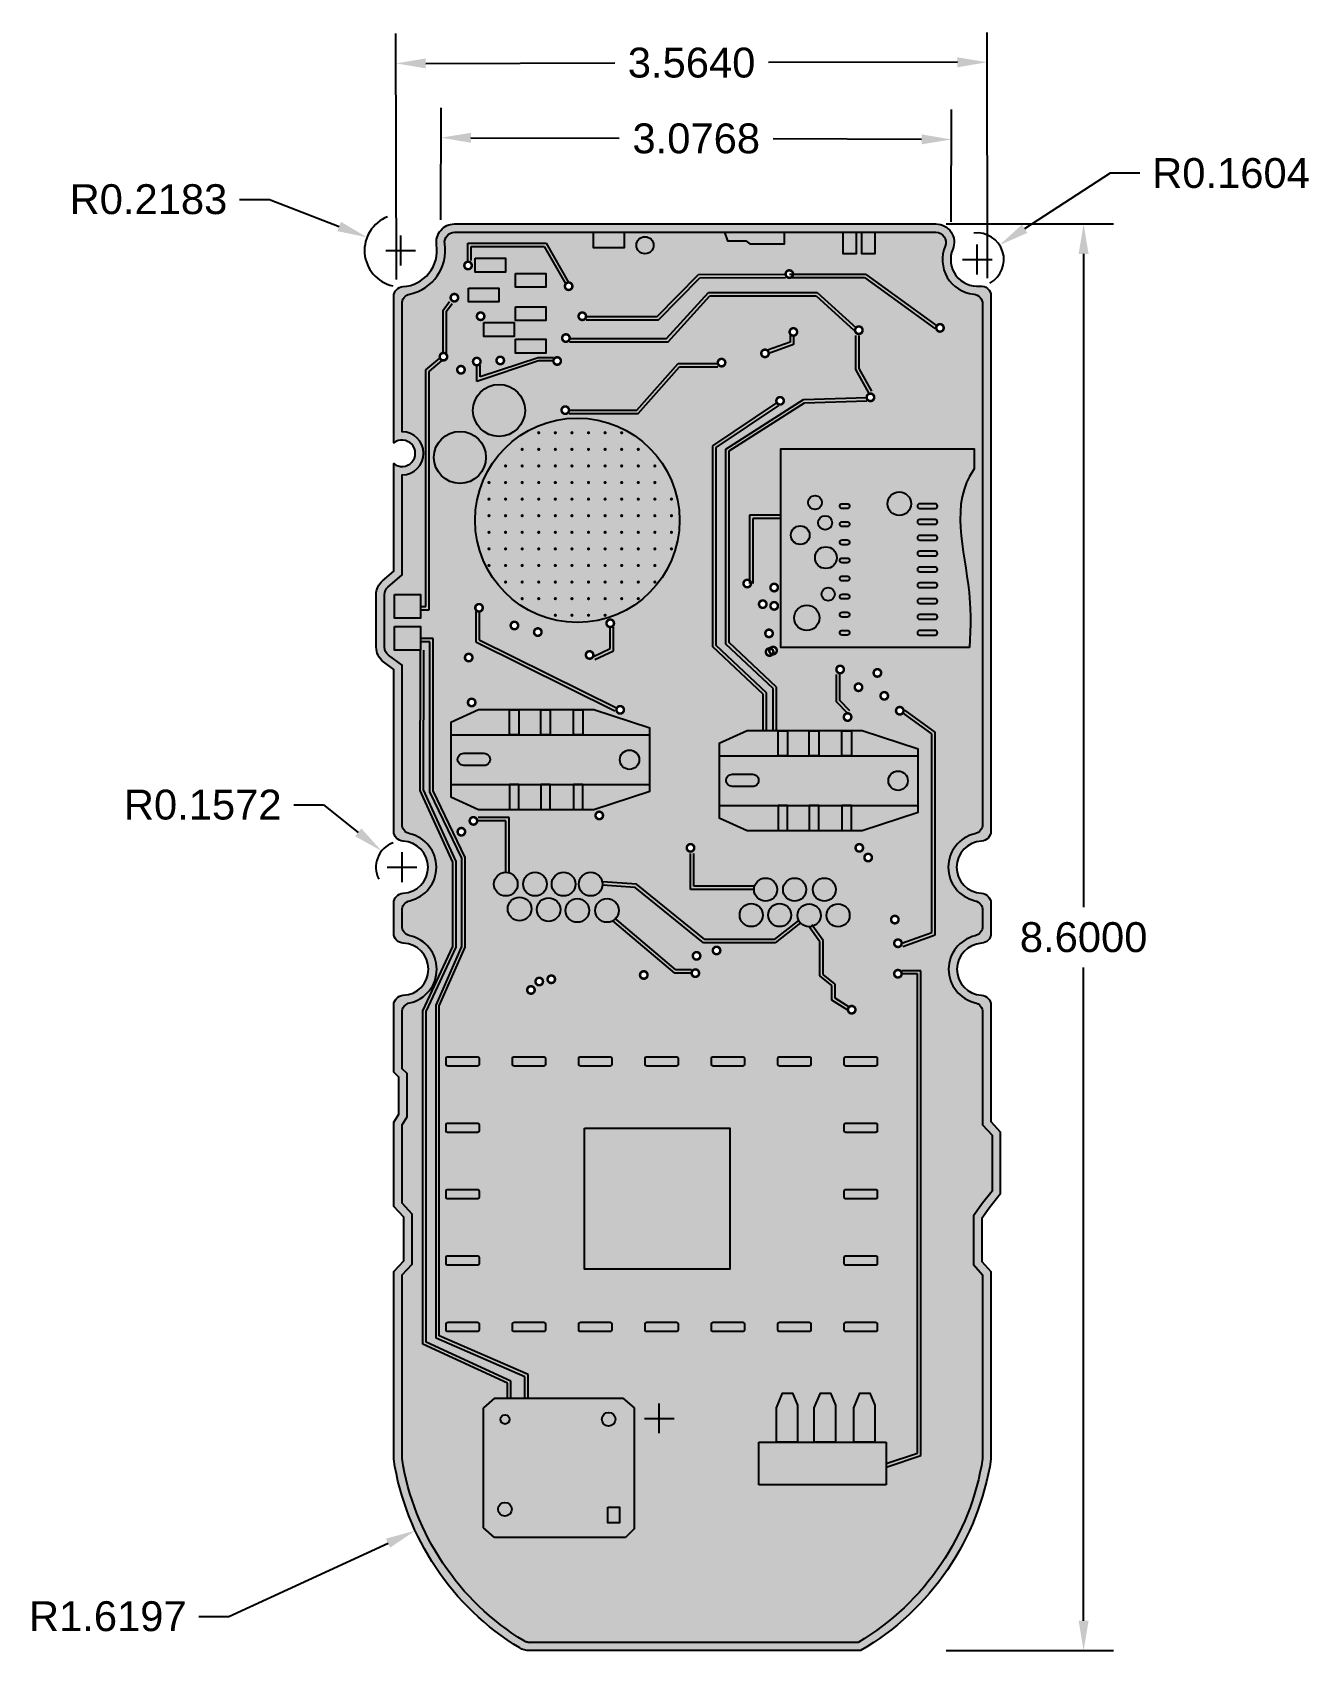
# Model space of a CAD drawing. Header units: centimetres. Extents: x 0.78 to 8.47, y 0.88 to 10.64.
import ezdxf

# ---------------------------------------------------------------- set-up
doc = ezdxf.new("R2010")
doc.units = ezdxf.units.CM
doc.header["$MEASUREMENT"] = 0
for name, color, linetype in [('conexiuni', 44, 'Continuous'), ('contur_placa', 9, 'Continuous'), ('dim', 90, 'Continuous'), ('noduri', 80, 'Continuous'), ('pct', 251, 'Continuous'), ('scuturi_metalice', 252, 'Continuous'), ('slot_sd', 253, 'Continuous'), ('slot_sim', 252, 'Continuous')]:
    doc.layers.add(name, color=color, linetype=linetype)
for name, color, linetype, true_color in [('contacte_aurii', 7, 'Continuous', 0x757500), ('cpu', 7, 'Continuous', 0x121212), ('placa_culoare', 7, 'Continuous', 0x1a3300)]:
    doc.layers.add(name, color=color, linetype=linetype, true_color=true_color)
doc.styles.get("Standard").update_dxf_attribs({"font": 'arial.ttf'})
doc.dimstyles.get("Standard").update_dxf_attribs({"dimtxt": 0.18, "dimasz": 0.18, "dimexe": 0.18, "dimexo": 0.0625, "dimgap": 0.09, "dimtad": 0, "dimtih": 1, "dimtoh": 1, "dimdec": 4, "dimzin": 0, "dimdsep": 46, "dimtxsty": 'Standard', "dimcen": 0.09, "dimadec": 0, "dimazin": 0, "dimtfac": 1, "dimtdec": 4, "dimtofl": 0, "dimtmove": 0, "dimatfit": 3, "dimfxl": 1, "dimtolj": 1, "dimtzin": 0, "dimarcsym": 0})

msp = doc.modelspace()

# ---------------------------------------------------------------- blocks, each defined once
blk = doc.blocks.new('*D2')
at = {"layer": 'Defpoints', "color": 0, "transparency": 16777216}
for p in [(6.5358, 10.4551), (2.9746, 9.0837), (6.5386, 9.0908)]:
    blk.add_point(p, dxfattribs=at)
at = {"layer": 'dim', "color": 0, "lineweight": -2, "transparency": 16777216}
for p, q in [((6.5384, 9.1533), (6.5354, 10.6351)), ((2.9744, 9.1462), (2.9715, 10.628)), ((3.1518, 10.4483), (4.2906, 10.4506)), ((6.3558, 10.4548), (5.2171, 10.4525))]:
    blk.add_line(p, q, dxfattribs=at)
at = {"layer": 'dim', "color": 0, "transparency": 16777216}
for points in [[(3.1518, 10.4783), (3.1519, 10.4183), (2.9718, 10.448)], [(6.3558, 10.4848), (6.3559, 10.4248), (6.5358, 10.4551)]]:
    blk.add_solid(points, dxfattribs=at)
at = {"layer": 'dim', "color": 0, "transparency": 16777216, "insert": (4.7538, 10.4516), "char_height": 0.18, "attachment_point": 5}
blk.add_mtext('\\A1;3.5640', dxfattribs=at)
blk = doc.blocks.new('*D3')
at = {"layer": 'Defpoints', "color": 0, "transparency": 16777216}
for p in [(6.3204, 9.9895), (3.2417, 9.4417), (6.3184, 9.431)]:
    blk.add_point(p, dxfattribs=at)
at = {"layer": 'dim', "color": 0, "lineweight": -2, "transparency": 16777216}
for p, q in [((3.2419, 9.5042), (3.2443, 10.1802)), ((6.3187, 9.4934), (6.321, 10.1695)), ((3.4236, 9.9996), (4.3183, 9.9965)), ((6.1404, 9.9901), (5.2458, 9.9933))]:
    blk.add_line(p, q, dxfattribs=at)
at = {"layer": 'dim', "color": 0, "transparency": 16777216}
for points in [[(3.4237, 10.0296), (3.4235, 9.9696), (3.2436, 10.0002)], [(6.1405, 10.0201), (6.1403, 9.9601), (6.3204, 9.9895)]]:
    blk.add_solid(points, dxfattribs=at)
at = {"layer": 'dim', "color": 0, "transparency": 16777216, "insert": (4.782, 9.9949), "char_height": 0.18, "attachment_point": 5}
blk.add_mtext('\\A1;3.0768', dxfattribs=at)
blk = doc.blocks.new('*D4')
at = {"layer": 'Defpoints', "color": 0, "transparency": 16777216}
for p in [(6.2269, 9.48), (6.2269, 0.88), (7.1171, 0.88)]:
    blk.add_point(p, dxfattribs=at)
at = {"layer": 'dim', "color": 0, "lineweight": -2, "transparency": 16777216}
for p, q in [((6.2894, 9.48), (7.2971, 9.48)), ((7.1171, 9.3), (7.1171, 5.3619)), ((7.1171, 1.06), (7.1171, 4.9981)), ((6.2894, 0.88), (7.2971, 0.88))]:
    blk.add_line(p, q, dxfattribs=at)
at = {"layer": 'dim', "color": 0, "transparency": 16777216}
for points in [[(7.0871, 9.3), (7.1471, 9.3), (7.1171, 9.48)], [(7.0871, 1.06), (7.1471, 1.06), (7.1171, 0.88)]]:
    blk.add_solid(points, dxfattribs=at)
at = {"layer": 'dim', "color": 0, "transparency": 16777216, "insert": (7.1171, 5.18), "char_height": 0.18, "attachment_point": 5}
blk.add_mtext('\\A1;8.6000', dxfattribs=at)
blk = doc.blocks.new('*D5')
at = {"layer": 'Defpoints', "color": 0, "transparency": 16777216}
for p in [(2.8854, 5.7004), (3.0083, 5.6025)]:
    blk.add_point(p, dxfattribs=at)
at = {"layer": 'dim', "color": 0, "lineweight": -2, "transparency": 16777216}
for p, q in [((2.3556, 5.9788), (2.5356, 5.9788)), ((2.5356, 5.9788), (2.7445, 5.8125)), ((3.0083, 5.5125), (3.0083, 5.6925)), ((2.9183, 5.6025), (3.0983, 5.6025))]:
    blk.add_line(p, q, dxfattribs=at)
blk.add_arc((3.0083, 5.6025), 0.1572, 110.14635, 207.10318, dxfattribs=at)
at = {"layer": 'dim', "color": 0, "transparency": 16777216}
blk.add_solid([(2.7632, 5.836), (2.7258, 5.789), (2.8854, 5.7004)], dxfattribs=at)
at = {"layer": 'dim', "color": 0, "transparency": 16777216, "insert": (1.8068, 5.9788), "char_height": 0.18, "attachment_point": 5}
blk.add_mtext('\\A1;R0.1572', dxfattribs=at)
blk = doc.blocks.new('*D6')
at = {"layer": 'Defpoints', "color": 0, "transparency": 16777216}
for p in [(2.7972, 9.3996), (3.0006, 9.3204)]:
    blk.add_point(p, dxfattribs=at)
at = {"layer": 'dim', "color": 0, "lineweight": -2, "transparency": 16777216}
for p, q in [((2.0295, 9.6284), (2.2095, 9.6284)), ((2.2095, 9.6284), (2.6295, 9.4649)), ((3.0006, 9.2304), (3.0006, 9.4104)), ((2.9106, 9.3204), (3.0906, 9.3204))]:
    blk.add_line(p, q, dxfattribs=at)
blk.add_arc((3.0006, 9.3204), 0.2183, 111.48101, 257.24094, dxfattribs=at)
at = {"layer": 'dim', "color": 0, "transparency": 16777216}
blk.add_solid([(2.6404, 9.4929), (2.6186, 9.4369), (2.7972, 9.3996)], dxfattribs=at)
at = {"layer": 'dim', "color": 0, "transparency": 16777216, "insert": (1.4798, 9.6284), "char_height": 0.18, "attachment_point": 5}
blk.add_mtext('\\A1;R0.2183', dxfattribs=at)
blk = doc.blocks.new('*D7')
at = {"layer": 'Defpoints', "color": 0, "transparency": 16777216}
for p in [(4.5592, 2.28), (3.0877, 1.6032)]:
    blk.add_point(p, dxfattribs=at)
at = {"layer": 'dim', "color": 0, "lineweight": -2, "transparency": 16777216}
for p, q in [((4.5592, 2.19), (4.5592, 2.37)), ((4.4692, 2.28), (4.6492, 2.28)), ((1.9645, 1.0865), (2.9242, 1.5279)), ((1.7845, 1.0865), (1.9645, 1.0865))]:
    blk.add_line(p, q, dxfattribs=at)
at = {"layer": 'dim', "color": 0, "transparency": 16777216}
blk.add_solid([(2.9117, 1.5552), (2.9367, 1.5007), (3.0877, 1.6032)], dxfattribs=at)
at = {"layer": 'dim', "color": 0, "transparency": 16777216, "insert": (1.2347, 1.0865), "char_height": 0.18, "attachment_point": 5}
blk.add_mtext('\\A1;R1.6197', dxfattribs=at)
blk = doc.blocks.new('*D8')
at = {"layer": 'Defpoints', "color": 0, "transparency": 16777216}
for p in [(6.6106, 9.353), (6.4762, 9.2656)]:
    blk.add_point(p, dxfattribs=at)
at = {"layer": 'dim', "color": 0, "lineweight": -2, "transparency": 16777216}
for p, q in [((7.2761, 9.7861), (6.7615, 9.4512)), ((7.4561, 9.7861), (7.2761, 9.7861)), ((6.4762, 9.1756), (6.4762, 9.3556)), ((6.3862, 9.2656), (6.5662, 9.2656))]:
    blk.add_line(p, q, dxfattribs=at)
blk.add_arc((6.4762, 9.2656), 0.1604, 298.08214, 97.36629, dxfattribs=at)
at = {"layer": 'dim', "color": 0, "transparency": 16777216}
blk.add_solid([(6.7451, 9.4764), (6.7779, 9.4261), (6.6106, 9.353)], dxfattribs=at)
at = {"layer": 'dim', "color": 0, "transparency": 16777216, "insert": (8.0055, 9.7861), "char_height": 0.18, "attachment_point": 5}
blk.add_mtext('\\A1;R0.1604', dxfattribs=at)

# ---------------------------------------------------------------- dimensions: what is measured, and where the dimension line sits
at = {"layer": 'dim'}
for p1, p2, distance, picture, middle in [((2.97456, 9.08367), (6.53856, 9.09084), 1.36431, '*D2', (4.75381, 10.45156)), ((3.2417, 9.44167), (6.31844, 9.43095), 0.55857, '*D3', (4.78202, 9.99488))]:
    dim = msp.add_aligned_dim(p1=p1, p2=p2, distance=distance, dimstyle='Standard', dxfattribs=at)
    dim.commit()
    dim.dimension.update_dxf_attribs({"geometry": picture, "text_midpoint": middle})
for center, mpoint, picture, middle in [((6.47623, 9.26558), (6.61064, 9.35304), '*D8', (8.00551, 9.78606)), ((3.00062, 9.32036), (2.79719, 9.39958), '*D6', (1.47979, 9.62842)), ((3.00831, 5.60252), (2.88535, 5.7004), '*D5', (1.80678, 5.97878)), ((4.55921, 2.28002), (3.08772, 1.60316), '*D7', (1.23473, 1.0865))]:
    dim = msp.add_radius_dim(center=center, mpoint=mpoint, dimstyle='Standard', dxfattribs=at)
    dim.commit()
    dim.dimension.update_dxf_attribs({"geometry": picture, "text_midpoint": middle, "dimtype": 164})
dim = msp.add_linear_dim(base=(7.11711, 0.88002), p1=(6.22686, 9.48002), p2=(6.22686, 0.88002), angle=90, dimstyle='Standard', dxfattribs=at)
dim.commit()
dim.dimension.update_dxf_attribs({"geometry": '*D4', "text_midpoint": (7.11711, 5.18002)})

# ---------------------------------------------------------------- hatches: boundary and pattern name
at = {"true_color": 0x727430}
h = msp.add_hatch(color=67, dxfattribs=at)
h.dxf.hatch_style = 1
h.paths.add_polyline_path([(2.95831, 5.81945, 0.4007848), (3.01555, 5.75951, -0.9549639), (3.01555, 5.44553, 0.4007848), (2.95831, 5.38559), (2.95831, 5.20448, 0.4037985), (3.01617, 5.14451, -0.9649322), (3.01617, 4.8304, 0.4037985), (2.95831, 4.77043), (2.95831, 4.36632), (2.98968, 4.33713), (2.98968, 4.11338), (2.95831, 4.06515), (2.95831, 3.55728), (3.01914, 3.49215), (3.01914, 3.23037), (2.95831, 3.1654), (2.95831, 2.03398, 0.2215344), (3.7178, 0.89602, 0.1374181), (3.77494, 0.88002), (5.77191, 0.88002, 0.2266104), (6.55831, 2.03398), (6.55831, 3.16464), (6.50374, 3.22612), (6.50374, 3.48524), (6.54824, 3.54688), (6.61496, 3.63161), (6.61496, 4.00648), (6.55831, 4.06949), (6.55831, 4.77064, 0.3977759), (6.5017, 4.83055, -0.9450892), (6.5017, 5.14436, 0.3977759), (6.55831, 5.20427), (6.55831, 5.38559, 0.4007848), (6.50108, 5.44553, -0.9549639), (6.50108, 5.75951, 0.4007848), (6.55831, 5.81945), (6.55831, 9.04634, 0.4439262), (6.4923, 9.10603, -0.5685028), (6.32832, 9.32753, 0.5357609), (6.22686, 9.48002), (3.32515, 9.48002, 0.459419), (3.21642, 9.35338, -0.4402999), (3.0145, 9.10249, 0.3957047), (2.95831, 9.04261), (2.95831, 8.15981, -2.0877772), (2.95831, 8.0355), (2.95831, 7.38762), (2.89071, 7.32891, 0.2172399), (2.85284, 7.24586), (2.85284, 6.92925, 0.2366169), (2.89702, 6.84111), (2.95831, 6.79534)])
h.paths.add_polyline_path([(3.00831, 6.8204), (2.92694, 6.88117, -0.2366169), (2.90284, 6.92925), (2.90284, 7.24586, -0.2172399), (2.92349, 7.29116), (3.00831, 7.36482), (3.00831, 7.96788, 1), (3.00831, 8.22743), (3.00831, 8.9991, -0.3546176), (3.05594, 9.05781, 0.3979554), (3.26584, 9.36094, -0.459419), (3.32515, 9.43002), (6.22686, 9.43002, -0.5357609), (6.2822, 9.34684, 0.5029208), (6.45451, 9.05635, -0.3842267), (6.50831, 8.99667), (6.50831, 5.86285, -0.349321), (6.46179, 5.80439, 0.7957426), (6.46179, 5.40065, -0.349321), (6.50831, 5.34218), (6.50831, 5.24726, -0.3468947), (6.46229, 5.18891, 0.788698), (6.46229, 4.786, -0.3468947), (6.50831, 4.72765), (6.50831, 4.05032), (6.56496, 3.98731), (6.56496, 3.64893), (6.50831, 3.57699), (6.45374, 3.50141), (6.45374, 3.20713), (6.50831, 3.14565), (6.50831, 2.03783, -0.2237357), (5.75831, 0.93002), (3.77494, 0.93002, -0.1374181), (3.74377, 0.93875, -0.2209013), (3.00831, 2.03783), (3.00831, 3.14565), (3.06914, 3.21062), (3.06914, 3.51186), (3.00831, 3.57699), (3.00831, 4.05032), (3.03968, 4.09855), (3.03968, 4.35891), (3.00831, 4.3881), (3.00831, 4.72661, -0.3517461), (3.05534, 4.78519, 0.8028216), (3.05534, 5.18972, -0.3517461), (3.00831, 5.2483), (3.00831, 5.34218, -0.349321), (3.05484, 5.40065, 0.7957426), (3.05484, 5.80439, -0.349321), (3.00831, 5.86285)], flags=16)
at = {"layer": 'contacte_aurii'}
h = msp.add_hatch(color=256, dxfattribs=at)
h.dxf.hatch_style = 1
h.paths.add_polyline_path([(4.34969, 9.3391), (4.34969, 9.43002), (4.16078, 9.43002), (4.16078, 9.3391)])
h.paths.add_polyline_path([(4.52432, 9.35162, 1), (4.42153, 9.35162, 1)])
h.paths.add_polyline_path([(5.31463, 9.35943), (5.31463, 9.43002), (4.95304, 9.43002), (4.97061, 9.37869), (5.08142, 9.37869), (5.10588, 9.35943)])
h.paths.add_polyline_path([(5.74531, 9.43002), (5.66688, 9.43002), (5.66688, 9.29961), (5.74531, 9.29961)])
h.paths.add_polyline_path([(5.8594, 9.43002), (5.78096, 9.43002), (5.78096, 9.29961), (5.8594, 9.29961)])
h = msp.add_hatch(color=256, dxfattribs=at)
h.dxf.hatch_style = 1
h.paths.add_polyline_path([(3.4494, 9.27313), (3.4494, 9.19012), (3.63256, 9.19012), (3.63256, 9.27313)])
h.paths.add_polyline_path([(3.87457, 9.09825), (3.87457, 9.18125), (3.69141, 9.18125), (3.69141, 9.09825)])
h.paths.add_polyline_path([(3.5924, 9.01087), (3.5924, 9.09387), (3.40924, 9.09387), (3.40924, 9.01087)])
h.paths.add_polyline_path([(3.87457, 8.89739), (3.87457, 8.9804), (3.69141, 8.9804), (3.69141, 8.89739)])
h.paths.add_polyline_path([(3.50219, 8.88579), (3.50219, 8.80278), (3.68535, 8.80278), (3.68535, 8.88579)])
h.paths.add_polyline_path([(3.87457, 8.70217), (3.87457, 8.78518), (3.69141, 8.78518), (3.69141, 8.70217)])
h = msp.add_hatch(color=256, dxfattribs=at)
h.dxf.hatch_style = 1
h.paths.add_polyline_path([(3.20084, 8.07294, 1), (3.51446, 8.07294, 1)])
h.paths.add_polyline_path([(3.74982, 8.35614, 1), (3.4362, 8.35614, 1)])
h.paths.add_polyline_path([(3.44904, 7.69388, 1), (4.68134, 7.69388, 1)])
h = msp.add_hatch(color=256, dxfattribs=at)
h.dxf.hatch_style = 1
h.paths.add_polyline_path([(3.11919, 7.10374), (3.11919, 7.24586), (2.96284, 7.24586), (2.96284, 7.10374)])
h.paths.add_polyline_path([(3.11919, 6.9106), (3.11919, 7.05272), (2.96284, 7.05272), (2.96284, 6.9106)])
at = {"layer": 'contacte_aurii', "true_color": 0x212121}
h = msp.add_hatch(color=250, dxfattribs=at)
h.dxf.hatch_style = 1
h.paths.add_polyline_path([(4.32122, 6.25061, 1), (4.43817, 6.25061, 1)])
h.paths.add_polyline_path([(3.37982, 6.28943, 0.9971125), (3.38003, 6.21613), (3.50174, 6.21532, 1.0029405), (3.50153, 6.28978)])
h.paths.add_polyline_path([(3.65607, 5.95061), (3.65607, 6.10061), (3.30165, 6.10061), (3.30165, 6.02667), (3.46945, 5.95061)])
h.paths.add_polyline_path([(3.8442, 5.95061), (3.8442, 6.10061), (3.71328, 6.10061), (3.71328, 5.95061)])
h.paths.add_polyline_path([(4.04115, 5.95061), (4.04115, 6.10061), (3.90141, 6.10061), (3.90141, 5.95061)])
h.paths.add_polyline_path([(4.50165, 6.06072), (4.50165, 6.10061), (4.09836, 6.10061), (4.09836, 5.95061), (4.16403, 5.95061)])
h.paths.add_polyline_path([(3.65607, 6.40061), (3.65607, 6.55061), (3.46945, 6.55061), (3.30165, 6.47454), (3.30165, 6.40061)])
h.paths.add_polyline_path([(3.8442, 6.40061), (3.8442, 6.55061), (3.71328, 6.55061), (3.71328, 6.40061)])
h.paths.add_polyline_path([(3.90141, 6.40061), (4.04115, 6.40061), (4.04115, 6.55061), (3.90141, 6.55061)])
h.paths.add_polyline_path([(4.50165, 6.40061), (4.50165, 6.44049), (4.16403, 6.55061), (4.09836, 6.55061), (4.09836, 6.40061)])
at = {"layer": 'contacte_aurii'}
h = msp.add_hatch(color=256, dxfattribs=at)
h.dxf.hatch_style = 1
h.paths.add_polyline_path([(3.71328, 6.55061), (3.65607, 6.55061), (3.65607, 6.40061), (3.71328, 6.40061)])
h.paths.add_polyline_path([(3.90141, 6.55061), (3.8442, 6.55061), (3.8442, 6.40061), (3.90141, 6.40061)])
h.paths.add_polyline_path([(4.09836, 6.40061), (4.09836, 6.55061), (4.04115, 6.55061), (4.04115, 6.40061)])
h.paths.add_polyline_path([(3.65607, 5.95061), (3.71328, 5.95061), (3.71328, 6.10061), (3.65607, 6.10061)])
h.paths.add_polyline_path([(3.90141, 6.10061), (3.8442, 6.10061), (3.8442, 5.95061), (3.90141, 5.95061)])
h.paths.add_polyline_path([(4.09836, 6.10061), (4.04115, 6.10061), (4.04115, 5.95061), (4.09836, 5.95061)])
at = {"layer": 'contacte_aurii', "true_color": 0x212121}
h = msp.add_hatch(color=250, dxfattribs=at)
h.dxf.hatch_style = 1
h.paths.add_polyline_path([(5.94007, 6.12397, 1), (6.05702, 6.12397, 1)])
h.paths.add_polyline_path([(4.99868, 6.16279, 0.9971125), (4.99889, 6.08949), (5.1206, 6.08868, 1.0029405), (5.12038, 6.16315)])
h.paths.add_polyline_path([(5.27493, 5.82397), (5.27493, 5.97397), (4.92051, 5.97397), (4.92051, 5.90003), (5.08831, 5.82397)])
h.paths.add_polyline_path([(5.46306, 5.82397), (5.46306, 5.97397), (5.33213, 5.97397), (5.33213, 5.82397)])
h.paths.add_polyline_path([(5.66001, 5.82397), (5.66001, 5.97397), (5.52026, 5.97397), (5.52026, 5.82397)])
h.paths.add_polyline_path([(6.12051, 5.93409), (6.12051, 5.97397), (5.71721, 5.97397), (5.71721, 5.82397), (5.78289, 5.82397)])
h.paths.add_polyline_path([(5.27493, 6.27397), (5.27493, 6.42397), (5.08831, 6.42397), (4.92051, 6.3479), (4.92051, 6.27397)])
h.paths.add_polyline_path([(5.46306, 6.27397), (5.46306, 6.42397), (5.33213, 6.42397), (5.33213, 6.27397)])
h.paths.add_polyline_path([(5.52026, 6.27397), (5.66001, 6.27397), (5.66001, 6.42397), (5.52026, 6.42397)])
h.paths.add_polyline_path([(6.12051, 6.27397), (6.12051, 6.31385), (5.78289, 6.42397), (5.71721, 6.42397), (5.71721, 6.27397)])
at = {"layer": 'contacte_aurii'}
h = msp.add_hatch(color=256, dxfattribs=at)
h.dxf.hatch_style = 1
h.paths.add_polyline_path([(5.33213, 6.42397), (5.27493, 6.42397), (5.27493, 6.27397), (5.33213, 6.27397)])
h.paths.add_polyline_path([(5.52026, 6.42397), (5.46306, 6.42397), (5.46306, 6.27397), (5.52026, 6.27397)])
h.paths.add_polyline_path([(5.71721, 6.27397), (5.71721, 6.42397), (5.66001, 6.42397), (5.66001, 6.27397)])
h.paths.add_polyline_path([(5.27493, 5.82397), (5.33213, 5.82397), (5.33213, 5.97397), (5.27493, 5.97397)])
h.paths.add_polyline_path([(5.52026, 5.97397), (5.46306, 5.97397), (5.46306, 5.82397), (5.52026, 5.82397)])
h.paths.add_polyline_path([(5.71721, 5.97397), (5.66001, 5.97397), (5.66001, 5.82397), (5.71721, 5.82397)])
h = msp.add_hatch(color=256, dxfattribs=at)
h.dxf.hatch_style = 1
h.paths.add_polyline_path([(3.56275, 5.50058, 1), (3.70521, 5.50058, 1)])
h.paths.add_polyline_path([(3.61621, 5.35111, 1), (3.47375, 5.35111, 1)])
h.paths.add_polyline_path([(3.78815, 5.35111, 1), (3.64569, 5.35111, 1)])
h.paths.add_polyline_path([(3.88131, 5.50058, 1), (3.73885, 5.50058, 1)])
h.paths.add_polyline_path([(3.96319, 5.34697, 1), (3.82073, 5.34697, 1)])
h.paths.add_polyline_path([(4.05322, 5.50058, 1), (3.91076, 5.50058, 1)])
h.paths.add_polyline_path([(3.9937, 5.3418, 1), (4.13616, 5.3418, 1)])
h.paths.add_polyline_path([(4.21675, 5.50058, 1), (4.07429, 5.50058, 1)])
h.paths.add_polyline_path([(4.31535, 5.3418, 1), (4.17289, 5.3418, 1)])
h.paths.add_polyline_path([(5.26939, 5.46777, 1), (5.13054, 5.46777, 1)])
h.paths.add_polyline_path([(5.18269, 5.31403, 1), (5.04384, 5.31403, 1)])
h.paths.add_polyline_path([(5.35401, 5.31403, 1), (5.21516, 5.31403, 1)])
h.paths.add_polyline_path([(5.53204, 5.31235, 1), (5.39319, 5.31235, 1)])
h.paths.add_polyline_path([(5.70671, 5.31235, 1), (5.56786, 5.31235, 1)])
h.paths.add_polyline_path([(5.48462, 5.46777, 1), (5.62347, 5.46777, 1)])
h.paths.add_polyline_path([(5.4443, 5.46777, 1), (5.30545, 5.46777, 1)])
h = msp.add_hatch(color=256, dxfattribs=at)
h.dxf.hatch_style = 1
h.paths.add_polyline_path([(5.26478, 2.13609), (5.39282, 2.13609), (5.39282, 2.36061), (5.3624, 2.43233), (5.30204, 2.43233), (5.26478, 2.34378)])
h.paths.add_polyline_path([(5.49282, 2.13609), (5.62086, 2.13609), (5.62086, 2.36061), (5.59044, 2.43233), (5.53008, 2.43233), (5.49282, 2.34378)])
h.paths.add_polyline_path([(5.73137, 2.13609), (5.85941, 2.13609), (5.85941, 2.36061), (5.82899, 2.43233), (5.76863, 2.43233), (5.73137, 2.34378)])
at = {"layer": 'cpu'}
h = msp.add_hatch(color=256, dxfattribs=at)
h.dxf.hatch_style = 1
h.paths.add_polyline_path([(4.1088, 3.17932), (4.98412, 3.17932), (4.98412, 4.02879), (4.1088, 4.02879)])
at = {"layer": 'pct'}
h = msp.add_hatch(color=256, dxfattribs=at)
h.dxf.hatch_style = 1
h.paths.add_polyline_path([(3.84249, 8.22146, 1), (3.82249, 8.22146, 1)])
h = msp.add_hatch(color=256, dxfattribs=at)
h.dxf.hatch_style = 1
h.paths.add_polyline_path([(3.94249, 8.22146, 1), (3.92249, 8.22146, 1)])
h = msp.add_hatch(color=256, dxfattribs=at)
h.dxf.hatch_style = 1
h.paths.add_polyline_path([(4.04249, 8.22146, 1), (4.02249, 8.22146, 1)])
h = msp.add_hatch(color=256, dxfattribs=at)
h.dxf.hatch_style = 1
h.paths.add_polyline_path([(4.14249, 8.22146, 1), (4.12249, 8.22146, 1)])
h = msp.add_hatch(color=256, dxfattribs=at)
h.dxf.hatch_style = 1
h.paths.add_polyline_path([(4.24249, 8.22146, 1), (4.22249, 8.22146, 1)])
h = msp.add_hatch(color=256, dxfattribs=at)
h.dxf.hatch_style = 1
h.paths.add_polyline_path([(4.34249, 8.22146, 1), (4.32249, 8.22146, 1)])
h = msp.add_hatch(color=256, dxfattribs=at)
h.dxf.hatch_style = 1
h.paths.add_polyline_path([(3.74249, 8.12146, 1), (3.72249, 8.12146, 1)])
h = msp.add_hatch(color=256, dxfattribs=at)
h.dxf.hatch_style = 1
h.paths.add_polyline_path([(3.84249, 8.12146, 1), (3.82249, 8.12146, 1)])
h = msp.add_hatch(color=256, dxfattribs=at)
h.dxf.hatch_style = 1
h.paths.add_polyline_path([(3.94249, 8.12146, 1), (3.92249, 8.12146, 1)])
h = msp.add_hatch(color=256, dxfattribs=at)
h.dxf.hatch_style = 1
h.paths.add_polyline_path([(4.04249, 8.12146, 1), (4.02249, 8.12146, 1)])
h = msp.add_hatch(color=256, dxfattribs=at)
h.dxf.hatch_style = 1
h.paths.add_polyline_path([(4.14249, 8.12146, 1), (4.12249, 8.12146, 1)])
h = msp.add_hatch(color=256, dxfattribs=at)
h.dxf.hatch_style = 1
h.paths.add_polyline_path([(4.24249, 8.12146, 1), (4.22249, 8.12146, 1)])
h = msp.add_hatch(color=256, dxfattribs=at)
h.dxf.hatch_style = 1
h.paths.add_polyline_path([(4.34249, 8.12146, 1), (4.32249, 8.12146, 1)])
h = msp.add_hatch(color=256, dxfattribs=at)
h.dxf.hatch_style = 1
h.paths.add_polyline_path([(4.44249, 8.12146, 1), (4.42249, 8.12146, 1)])
h = msp.add_hatch(color=256, dxfattribs=at)
h.dxf.hatch_style = 1
h.paths.add_polyline_path([(3.64249, 8.02146, 1), (3.62249, 8.02146, 1)])
h = msp.add_hatch(color=256, dxfattribs=at)
h.dxf.hatch_style = 1
h.paths.add_polyline_path([(3.74249, 8.02146, 1), (3.72249, 8.02146, 1)])
h = msp.add_hatch(color=256, dxfattribs=at)
h.dxf.hatch_style = 1
h.paths.add_polyline_path([(3.84249, 8.02146, 1), (3.82249, 8.02146, 1)])
h = msp.add_hatch(color=256, dxfattribs=at)
h.dxf.hatch_style = 1
h.paths.add_polyline_path([(3.94249, 8.02146, 1), (3.92249, 8.02146, 1)])
h = msp.add_hatch(color=256, dxfattribs=at)
h.dxf.hatch_style = 1
h.paths.add_polyline_path([(4.04249, 8.02146, 1), (4.02249, 8.02146, 1)])
h = msp.add_hatch(color=256, dxfattribs=at)
h.dxf.hatch_style = 1
h.paths.add_polyline_path([(4.14249, 8.02146, 1), (4.12249, 8.02146, 1)])
h = msp.add_hatch(color=256, dxfattribs=at)
h.dxf.hatch_style = 1
h.paths.add_polyline_path([(4.24249, 8.02146, 1), (4.22249, 8.02146, 1)])
h = msp.add_hatch(color=256, dxfattribs=at)
h.dxf.hatch_style = 1
h.paths.add_polyline_path([(4.34249, 8.02146, 1), (4.32249, 8.02146, 1)])
h = msp.add_hatch(color=256, dxfattribs=at)
h.dxf.hatch_style = 1
h.paths.add_polyline_path([(4.44249, 8.02146, 1), (4.42249, 8.02146, 1)])
h = msp.add_hatch(color=256, dxfattribs=at)
h.dxf.hatch_style = 1
h.paths.add_polyline_path([(4.54249, 8.02146, 1), (4.52249, 8.02146, 1)])
h = msp.add_hatch(color=256, dxfattribs=at)
h.dxf.hatch_style = 1
h.paths.add_polyline_path([(3.54249, 7.92146, 1), (3.52249, 7.92146, 1)])
h = msp.add_hatch(color=256, dxfattribs=at)
h.dxf.hatch_style = 1
h.paths.add_polyline_path([(3.64249, 7.92146, 1), (3.62249, 7.92146, 1)])
h = msp.add_hatch(color=256, dxfattribs=at)
h.dxf.hatch_style = 1
h.paths.add_polyline_path([(3.74249, 7.92146, 1), (3.72249, 7.92146, 1)])
h = msp.add_hatch(color=256, dxfattribs=at)
h.dxf.hatch_style = 1
h.paths.add_polyline_path([(3.84249, 7.92146, 1), (3.82249, 7.92146, 1)])
h = msp.add_hatch(color=256, dxfattribs=at)
h.dxf.hatch_style = 1
h.paths.add_polyline_path([(3.94249, 7.92146, 1), (3.92249, 7.92146, 1)])
h = msp.add_hatch(color=256, dxfattribs=at)
h.dxf.hatch_style = 1
h.paths.add_polyline_path([(4.04249, 7.92146, 1), (4.02249, 7.92146, 1)])
h = msp.add_hatch(color=256, dxfattribs=at)
h.dxf.hatch_style = 1
h.paths.add_polyline_path([(4.14249, 7.92146, 1), (4.12249, 7.92146, 1)])
h = msp.add_hatch(color=256, dxfattribs=at)
h.dxf.hatch_style = 1
h.paths.add_polyline_path([(4.24249, 7.92146, 1), (4.22249, 7.92146, 1)])
h = msp.add_hatch(color=256, dxfattribs=at)
h.dxf.hatch_style = 1
h.paths.add_polyline_path([(4.34249, 7.92146, 1), (4.32249, 7.92146, 1)])
h = msp.add_hatch(color=256, dxfattribs=at)
h.dxf.hatch_style = 1
h.paths.add_polyline_path([(4.44249, 7.92146, 1), (4.42249, 7.92146, 1)])
h = msp.add_hatch(color=256, dxfattribs=at)
h.dxf.hatch_style = 1
h.paths.add_polyline_path([(4.54249, 7.92146, 1), (4.52249, 7.92146, 1)])
h = msp.add_hatch(color=256, dxfattribs=at)
h.dxf.hatch_style = 1
h.paths.add_polyline_path([(3.54249, 7.82146, 1), (3.52249, 7.82146, 1)])
h = msp.add_hatch(color=256, dxfattribs=at)
h.dxf.hatch_style = 1
h.paths.add_polyline_path([(3.64249, 7.82146, 1), (3.62249, 7.82146, 1)])
h = msp.add_hatch(color=256, dxfattribs=at)
h.dxf.hatch_style = 1
h.paths.add_polyline_path([(3.74249, 7.82146, 1), (3.72249, 7.82146, 1)])
h = msp.add_hatch(color=256, dxfattribs=at)
h.dxf.hatch_style = 1
h.paths.add_polyline_path([(3.84249, 7.82146, 1), (3.82249, 7.82146, 1)])
h = msp.add_hatch(color=256, dxfattribs=at)
h.dxf.hatch_style = 1
h.paths.add_polyline_path([(3.94249, 7.82146, 1), (3.92249, 7.82146, 1)])
h = msp.add_hatch(color=256, dxfattribs=at)
h.dxf.hatch_style = 1
h.paths.add_polyline_path([(4.04249, 7.82146, 1), (4.02249, 7.82146, 1)])
h = msp.add_hatch(color=256, dxfattribs=at)
h.dxf.hatch_style = 1
h.paths.add_polyline_path([(4.14249, 7.82146, 1), (4.12249, 7.82146, 1)])
h = msp.add_hatch(color=256, dxfattribs=at)
h.dxf.hatch_style = 1
h.paths.add_polyline_path([(4.24249, 7.82146, 1), (4.22249, 7.82146, 1)])
h = msp.add_hatch(color=256, dxfattribs=at)
h.dxf.hatch_style = 1
h.paths.add_polyline_path([(4.34249, 7.82146, 1), (4.32249, 7.82146, 1)])
h = msp.add_hatch(color=256, dxfattribs=at)
h.dxf.hatch_style = 1
h.paths.add_polyline_path([(4.44249, 7.82146, 1), (4.42249, 7.82146, 1)])
h = msp.add_hatch(color=256, dxfattribs=at)
h.dxf.hatch_style = 1
h.paths.add_polyline_path([(4.54249, 7.82146, 1), (4.52249, 7.82146, 1)])
h = msp.add_hatch(color=256, dxfattribs=at)
h.dxf.hatch_style = 1
h.paths.add_polyline_path([(4.64249, 7.82146, 1), (4.62249, 7.82146, 1)])
h = msp.add_hatch(color=256, dxfattribs=at)
h.dxf.hatch_style = 1
h.paths.add_polyline_path([(3.54249, 7.72146, 1), (3.52249, 7.72146, 1)])
h = msp.add_hatch(color=256, dxfattribs=at)
h.dxf.hatch_style = 1
h.paths.add_polyline_path([(3.64249, 7.72146, 1), (3.62249, 7.72146, 1)])
h = msp.add_hatch(color=256, dxfattribs=at)
h.dxf.hatch_style = 1
h.paths.add_polyline_path([(3.74249, 7.72146, 1), (3.72249, 7.72146, 1)])
h = msp.add_hatch(color=256, dxfattribs=at)
h.dxf.hatch_style = 1
h.paths.add_polyline_path([(3.84249, 7.72146, 1), (3.82249, 7.72146, 1)])
h = msp.add_hatch(color=256, dxfattribs=at)
h.dxf.hatch_style = 1
h.paths.add_polyline_path([(3.94249, 7.72146, 1), (3.92249, 7.72146, 1)])
h = msp.add_hatch(color=256, dxfattribs=at)
h.dxf.hatch_style = 1
h.paths.add_polyline_path([(4.04249, 7.72146, 1), (4.02249, 7.72146, 1)])
h = msp.add_hatch(color=256, dxfattribs=at)
h.dxf.hatch_style = 1
h.paths.add_polyline_path([(4.14249, 7.72146, 1), (4.12249, 7.72146, 1)])
h = msp.add_hatch(color=256, dxfattribs=at)
h.dxf.hatch_style = 1
h.paths.add_polyline_path([(4.24249, 7.72146, 1), (4.22249, 7.72146, 1)])
h = msp.add_hatch(color=256, dxfattribs=at)
h.dxf.hatch_style = 1
h.paths.add_polyline_path([(4.34249, 7.72146, 1), (4.32249, 7.72146, 1)])
h = msp.add_hatch(color=256, dxfattribs=at)
h.dxf.hatch_style = 1
h.paths.add_polyline_path([(4.44249, 7.72146, 1), (4.42249, 7.72146, 1)])
h = msp.add_hatch(color=256, dxfattribs=at)
h.dxf.hatch_style = 1
h.paths.add_polyline_path([(4.54249, 7.72146, 1), (4.52249, 7.72146, 1)])
h = msp.add_hatch(color=256, dxfattribs=at)
h.dxf.hatch_style = 1
h.paths.add_polyline_path([(4.64249, 7.72146, 1), (4.62249, 7.72146, 1)])
h = msp.add_hatch(color=256, dxfattribs=at)
h.dxf.hatch_style = 1
h.paths.add_polyline_path([(3.54249, 7.62146, 1), (3.52249, 7.62146, 1)])
h = msp.add_hatch(color=256, dxfattribs=at)
h.dxf.hatch_style = 1
h.paths.add_polyline_path([(3.64249, 7.62146, 1), (3.62249, 7.62146, 1)])
h = msp.add_hatch(color=256, dxfattribs=at)
h.dxf.hatch_style = 1
h.paths.add_polyline_path([(3.74249, 7.62146, 1), (3.72249, 7.62146, 1)])
h = msp.add_hatch(color=256, dxfattribs=at)
h.dxf.hatch_style = 1
h.paths.add_polyline_path([(3.84249, 7.62146, 1), (3.82249, 7.62146, 1)])
h = msp.add_hatch(color=256, dxfattribs=at)
h.dxf.hatch_style = 1
h.paths.add_polyline_path([(3.94249, 7.62146, 1), (3.92249, 7.62146, 1)])
h = msp.add_hatch(color=256, dxfattribs=at)
h.dxf.hatch_style = 1
h.paths.add_polyline_path([(4.04249, 7.62146, 1), (4.02249, 7.62146, 1)])
h = msp.add_hatch(color=256, dxfattribs=at)
h.dxf.hatch_style = 1
h.paths.add_polyline_path([(4.14249, 7.62146, 1), (4.12249, 7.62146, 1)])
h = msp.add_hatch(color=256, dxfattribs=at)
h.dxf.hatch_style = 1
h.paths.add_polyline_path([(4.24249, 7.62146, 1), (4.22249, 7.62146, 1)])
h = msp.add_hatch(color=256, dxfattribs=at)
h.dxf.hatch_style = 1
h.paths.add_polyline_path([(4.34249, 7.62146, 1), (4.32249, 7.62146, 1)])
h = msp.add_hatch(color=256, dxfattribs=at)
h.dxf.hatch_style = 1
h.paths.add_polyline_path([(4.44249, 7.62146, 1), (4.42249, 7.62146, 1)])
h = msp.add_hatch(color=256, dxfattribs=at)
h.dxf.hatch_style = 1
h.paths.add_polyline_path([(4.54249, 7.62146, 1), (4.52249, 7.62146, 1)])
h = msp.add_hatch(color=256, dxfattribs=at)
h.dxf.hatch_style = 1
h.paths.add_polyline_path([(4.64249, 7.62146, 1), (4.62249, 7.62146, 1)])
h = msp.add_hatch(color=256, dxfattribs=at)
h.dxf.hatch_style = 1
h.paths.add_polyline_path([(3.54249, 7.52146, 1), (3.52249, 7.52146, 1)])
h = msp.add_hatch(color=256, dxfattribs=at)
h.dxf.hatch_style = 1
h.paths.add_polyline_path([(3.64249, 7.52146, 1), (3.62249, 7.52146, 1)])
h = msp.add_hatch(color=256, dxfattribs=at)
h.dxf.hatch_style = 1
h.paths.add_polyline_path([(3.74249, 7.52146, 1), (3.72249, 7.52146, 1)])
h = msp.add_hatch(color=256, dxfattribs=at)
h.dxf.hatch_style = 1
h.paths.add_polyline_path([(3.84249, 7.52146, 1), (3.82249, 7.52146, 1)])
h = msp.add_hatch(color=256, dxfattribs=at)
h.dxf.hatch_style = 1
h.paths.add_polyline_path([(3.94249, 7.52146, 1), (3.92249, 7.52146, 1)])
h = msp.add_hatch(color=256, dxfattribs=at)
h.dxf.hatch_style = 1
h.paths.add_polyline_path([(4.04249, 7.52146, 1), (4.02249, 7.52146, 1)])
h = msp.add_hatch(color=256, dxfattribs=at)
h.dxf.hatch_style = 1
h.paths.add_polyline_path([(4.14249, 7.52146, 1), (4.12249, 7.52146, 1)])
h = msp.add_hatch(color=256, dxfattribs=at)
h.dxf.hatch_style = 1
h.paths.add_polyline_path([(4.24249, 7.52146, 1), (4.22249, 7.52146, 1)])
h = msp.add_hatch(color=256, dxfattribs=at)
h.dxf.hatch_style = 1
h.paths.add_polyline_path([(4.34249, 7.52146, 1), (4.32249, 7.52146, 1)])
h = msp.add_hatch(color=256, dxfattribs=at)
h.dxf.hatch_style = 1
h.paths.add_polyline_path([(4.44249, 7.52146, 1), (4.42249, 7.52146, 1)])
h = msp.add_hatch(color=256, dxfattribs=at)
h.dxf.hatch_style = 1
h.paths.add_polyline_path([(4.54249, 7.52146, 1), (4.52249, 7.52146, 1)])
h = msp.add_hatch(color=256, dxfattribs=at)
h.dxf.hatch_style = 1
h.paths.add_polyline_path([(4.64249, 7.52146, 1), (4.62249, 7.52146, 1)])
h = msp.add_hatch(color=256, dxfattribs=at)
h.dxf.hatch_style = 1
h.paths.add_polyline_path([(3.54249, 7.42146, 1), (3.52249, 7.42146, 1)])
h = msp.add_hatch(color=256, dxfattribs=at)
h.dxf.hatch_style = 1
h.paths.add_polyline_path([(3.64249, 7.42146, 1), (3.62249, 7.42146, 1)])
h = msp.add_hatch(color=256, dxfattribs=at)
h.dxf.hatch_style = 1
h.paths.add_polyline_path([(3.74249, 7.42146, 1), (3.72249, 7.42146, 1)])
h = msp.add_hatch(color=256, dxfattribs=at)
h.dxf.hatch_style = 1
h.paths.add_polyline_path([(3.84249, 7.42146, 1), (3.82249, 7.42146, 1)])
h = msp.add_hatch(color=256, dxfattribs=at)
h.dxf.hatch_style = 1
h.paths.add_polyline_path([(3.94249, 7.42146, 1), (3.92249, 7.42146, 1)])
h = msp.add_hatch(color=256, dxfattribs=at)
h.dxf.hatch_style = 1
h.paths.add_polyline_path([(4.04249, 7.42146, 1), (4.02249, 7.42146, 1)])
h = msp.add_hatch(color=256, dxfattribs=at)
h.dxf.hatch_style = 1
h.paths.add_polyline_path([(4.14249, 7.42146, 1), (4.12249, 7.42146, 1)])
h = msp.add_hatch(color=256, dxfattribs=at)
h.dxf.hatch_style = 1
h.paths.add_polyline_path([(4.24249, 7.42146, 1), (4.22249, 7.42146, 1)])
h = msp.add_hatch(color=256, dxfattribs=at)
h.dxf.hatch_style = 1
h.paths.add_polyline_path([(4.34249, 7.42146, 1), (4.32249, 7.42146, 1)])
h = msp.add_hatch(color=256, dxfattribs=at)
h.dxf.hatch_style = 1
h.paths.add_polyline_path([(4.44249, 7.42146, 1), (4.42249, 7.42146, 1)])
h = msp.add_hatch(color=256, dxfattribs=at)
h.dxf.hatch_style = 1
h.paths.add_polyline_path([(4.54249, 7.42146, 1), (4.52249, 7.42146, 1)])
h = msp.add_hatch(color=256, dxfattribs=at)
h.dxf.hatch_style = 1
h.paths.add_polyline_path([(3.64249, 7.32146, 1), (3.62249, 7.32146, 1)])
h = msp.add_hatch(color=256, dxfattribs=at)
h.dxf.hatch_style = 1
h.paths.add_polyline_path([(3.74249, 7.32146, 1), (3.72249, 7.32146, 1)])
h = msp.add_hatch(color=256, dxfattribs=at)
h.dxf.hatch_style = 1
h.paths.add_polyline_path([(3.84249, 7.32146, 1), (3.82249, 7.32146, 1)])
h = msp.add_hatch(color=256, dxfattribs=at)
h.dxf.hatch_style = 1
h.paths.add_polyline_path([(3.94249, 7.32146, 1), (3.92249, 7.32146, 1)])
h = msp.add_hatch(color=256, dxfattribs=at)
h.dxf.hatch_style = 1
h.paths.add_polyline_path([(4.04249, 7.32146, 1), (4.02249, 7.32146, 1)])
h = msp.add_hatch(color=256, dxfattribs=at)
h.dxf.hatch_style = 1
h.paths.add_polyline_path([(4.14249, 7.32146, 1), (4.12249, 7.32146, 1)])
h = msp.add_hatch(color=256, dxfattribs=at)
h.dxf.hatch_style = 1
h.paths.add_polyline_path([(4.24249, 7.32146, 1), (4.22249, 7.32146, 1)])
h = msp.add_hatch(color=256, dxfattribs=at)
h.dxf.hatch_style = 1
h.paths.add_polyline_path([(4.34249, 7.32146, 1), (4.32249, 7.32146, 1)])
h = msp.add_hatch(color=256, dxfattribs=at)
h.dxf.hatch_style = 1
h.paths.add_polyline_path([(4.44249, 7.32146, 1), (4.42249, 7.32146, 1)])
h = msp.add_hatch(color=256, dxfattribs=at)
h.dxf.hatch_style = 1
h.paths.add_polyline_path([(4.54249, 7.32146, 1), (4.52249, 7.32146, 1)])
h = msp.add_hatch(color=256, dxfattribs=at)
h.dxf.hatch_style = 1
h.paths.add_polyline_path([(3.74249, 7.22146, 1), (3.72249, 7.22146, 1)])
h = msp.add_hatch(color=256, dxfattribs=at)
h.dxf.hatch_style = 1
h.paths.add_polyline_path([(3.84249, 7.22146, 1), (3.82249, 7.22146, 1)])
h = msp.add_hatch(color=256, dxfattribs=at)
h.dxf.hatch_style = 1
h.paths.add_polyline_path([(3.94249, 7.22146, 1), (3.92249, 7.22146, 1)])
h = msp.add_hatch(color=256, dxfattribs=at)
h.dxf.hatch_style = 1
h.paths.add_polyline_path([(4.04249, 7.22146, 1), (4.02249, 7.22146, 1)])
h = msp.add_hatch(color=256, dxfattribs=at)
h.dxf.hatch_style = 1
h.paths.add_polyline_path([(4.14249, 7.22146, 1), (4.12249, 7.22146, 1)])
h = msp.add_hatch(color=256, dxfattribs=at)
h.dxf.hatch_style = 1
h.paths.add_polyline_path([(4.24249, 7.22146, 1), (4.22249, 7.22146, 1)])
h = msp.add_hatch(color=256, dxfattribs=at)
h.dxf.hatch_style = 1
h.paths.add_polyline_path([(4.34249, 7.22146, 1), (4.32249, 7.22146, 1)])
h = msp.add_hatch(color=256, dxfattribs=at)
h.dxf.hatch_style = 1
h.paths.add_polyline_path([(4.44249, 7.22146, 1), (4.42249, 7.22146, 1)])
h = msp.add_hatch(color=256, dxfattribs=at)
h.dxf.hatch_style = 1
h.paths.add_polyline_path([(3.94249, 7.12146, 1), (3.92249, 7.12146, 1)])
h = msp.add_hatch(color=256, dxfattribs=at)
h.dxf.hatch_style = 1
h.paths.add_polyline_path([(4.04249, 7.12146, 1), (4.02249, 7.12146, 1)])
h = msp.add_hatch(color=256, dxfattribs=at)
h.dxf.hatch_style = 1
h.paths.add_polyline_path([(4.14249, 7.12146, 1), (4.12249, 7.12146, 1)])
h = msp.add_hatch(color=256, dxfattribs=at)
h.dxf.hatch_style = 1
h.paths.add_polyline_path([(4.24249, 7.12146, 1), (4.22249, 7.12146, 1)])
at = {"layer": 'placa_culoare'}
h = msp.add_hatch(color=256, dxfattribs=at)
h.dxf.hatch_style = 1
h.paths.add_polyline_path([(4.34969, 9.43002), (4.34969, 9.3391), (4.16078, 9.3391), (4.16078, 9.43002), (3.32515, 9.43002, 0.459419), (3.26584, 9.36094, -0.3979554), (3.05594, 9.05781, 0.3546176), (3.00831, 8.9991), (3.00831, 8.22743, -1), (3.00831, 7.96788), (3.00831, 7.36482), (2.92349, 7.29116, 0.2172399), (2.90284, 7.24586), (2.90284, 6.92925, 0.2366169), (2.92694, 6.88117), (3.00831, 6.8204), (3.00831, 5.86285, 0.349321), (3.05484, 5.80439, -0.7957426), (3.05484, 5.40065, 0.349321), (3.00831, 5.34218), (3.00831, 5.2483, 0.3517461), (3.05534, 5.18972, -0.8028216), (3.05534, 4.78519, 0.3517461), (3.00831, 4.72661), (3.00831, 4.3881), (3.03968, 4.35891), (3.03968, 4.09855), (3.00831, 4.05032), (3.00831, 3.57699), (3.06914, 3.51186), (3.06914, 3.21062), (3.00831, 3.14565), (3.00831, 2.03783, 0.2209013), (3.74377, 0.93875, 0.1374181), (3.77494, 0.93002), (5.75831, 0.93002, 0.2237357), (6.50831, 2.03783), (6.50831, 3.14565), (6.45374, 3.20713), (6.45374, 3.50141), (6.50831, 3.57699), (6.56496, 3.64893), (6.56496, 3.98731), (6.50831, 4.05032), (6.50831, 4.72765, 0.3468947), (6.46229, 4.786, -0.788698), (6.46229, 5.18891, 0.3468947), (6.50831, 5.24726), (6.50831, 5.34218, 0.349321), (6.46179, 5.40065, -0.7957426), (6.46179, 5.80439, 0.349321), (6.50831, 5.86285), (6.50831, 8.99667, 0.3842267), (6.45451, 9.05635, -0.5029208), (6.2822, 9.34684, 0.5357609), (6.22686, 9.43002), (5.8594, 9.43002), (5.8594, 9.29961), (5.78096, 9.29961), (5.78096, 9.43002), (5.74531, 9.43002), (5.74531, 9.29961), (5.66688, 9.29961), (5.66688, 9.43002), (5.31463, 9.43002), (5.31463, 9.35943), (5.10588, 9.35943), (5.08142, 9.37869), (4.97061, 9.37869), (4.95304, 9.43002)])
h.paths.add_polyline_path([(4.42153, 9.35162, -1), (4.52432, 9.35162, -1)], flags=16)
h.paths.add_polyline_path([(4.67252, 8.63844), (4.91275, 8.63844, -1.1423281), (4.95696, 8.64434, -0.8754052), (4.91275, 8.63844), (4.67252, 8.63844), (4.42383, 8.35782), (4.01503, 8.35782, -1), (3.97003, 8.35782, -1), (4.01503, 8.35782), (4.42383, 8.35782)], flags=16)
h.paths.add_polyline_path([(4.11753, 8.92396, -1), (4.07253, 8.92396, -1)], flags=16)
h.paths.add_polyline_path([(4.0352, 9.10495, -1), (3.9902, 9.10495, -1)], flags=16)
h.paths.add_polyline_path([(5.32058, 9.17831, -1), (5.36558, 9.17831), (5.80227, 9.17831), (6.23288, 8.86693, -0.7273984), (6.27362, 8.85374, -1), (6.22862, 8.85374, -0.1578105), (6.23288, 8.86693), (5.80227, 9.17831), (5.36558, 9.17831, -1)], flags=16)
h.paths.add_polyline_path([(5.2189, 8.70018, -1), (5.1739, 8.70018, -1)], flags=16)
h.paths.add_polyline_path([(4.01873, 8.79233, -1), (3.97373, 8.79233, -1)], flags=16)
h.paths.add_polyline_path([(3.87457, 9.18125), (3.87457, 9.09825), (3.69141, 9.09825), (3.69141, 9.18125)], flags=16)
h.paths.add_polyline_path([(5.34503, 8.82931, -1), (5.39003, 8.82931, -1)], flags=16)
h.paths.add_polyline_path([(3.87457, 8.9804), (3.87457, 8.89739), (3.69141, 8.89739), (3.69141, 8.9804)], flags=16)
h.paths.add_polyline_path([(3.96605, 8.65411, -1), (3.92105, 8.65411), (3.8318, 8.65411), (3.45906, 8.5308), (3.45906, 8.6282, -0.4142136), (3.43656, 8.6507, -1), (3.48156, 8.6507, -0.4142136), (3.45906, 8.6282), (3.45906, 8.5308), (3.8318, 8.65411), (3.92105, 8.65411, -1)], flags=16)
h.paths.add_polyline_path([(3.87457, 8.78518), (3.87457, 8.70217), (3.69141, 8.70217), (3.69141, 8.78518)], flags=16)
h.paths.add_polyline_path([(5.3097, 8.41401, -0.7416109), (5.26849, 8.4015), (4.88202, 8.14321), (4.88202, 6.93098), (5.18505, 6.64512), (5.18505, 6.42397), (5.78289, 6.42397), (6.12051, 6.31385), (6.12051, 6.27397), (6.12051, 5.97397), (6.12051, 5.93409), (5.78289, 5.82397), (5.08831, 5.82397), (4.92051, 5.90003), (4.92051, 5.97397), (4.92051, 6.27397), (4.92051, 6.3479), (5.08831, 6.42397), (5.18505, 6.42397), (5.18505, 6.64512), (4.88202, 6.93098), (4.88202, 8.14321), (5.26849, 8.4015, -1.3484161)], flags=16)
h.paths.add_polyline_path([(4.68134, 7.69388, -1), (3.44904, 7.69388, -1)], flags=16)
h.paths.add_polyline_path([(3.63256, 9.19012), (3.4494, 9.19012), (3.4494, 9.27313), (3.63256, 9.27313)], flags=16)
h.paths.add_polyline_path([(3.68535, 8.88579), (3.68535, 8.80278), (3.50219, 8.80278), (3.50219, 8.88579)], flags=16)
h.paths.add_polyline_path([(3.5924, 9.09387), (3.5924, 9.01087), (3.40924, 9.01087), (3.40924, 9.09387)], flags=16)
h.paths.add_polyline_path([(5.73967, 8.83978, -1), (5.78467, 8.83978, -1)], flags=16)
h.paths.add_polyline_path([(3.62316, 8.65728, -1), (3.57816, 8.65728, -1)], flags=16)
h.paths.add_polyline_path([(3.50461, 8.92383, -1), (3.45961, 8.92383, -1)], flags=16)
h.paths.add_polyline_path([(3.74982, 8.35614, -1), (3.4362, 8.35614, -1)], flags=16)
h.paths.add_polyline_path([(3.42887, 9.22987, -1), (3.38387, 9.22987, -1)], flags=16)
h.paths.add_polyline_path([(5.29157, 8.12441), (6.45709, 8.12441), (6.45709, 8.00387), (6.42973, 7.95874), (6.41195, 7.92223), (6.3963, 7.87947), (6.38506, 7.83548), (6.37776, 7.79039), (6.37395, 7.74433), (6.37317, 7.69742), (6.37496, 7.64979), (6.37886, 7.60157), (6.38441, 7.55289), (6.39116, 7.50388), (6.39863, 7.45466), (6.40638, 7.40536), (6.41394, 7.35612), (6.42086, 7.30706), (6.42667, 7.25831), (6.42973, 7.22571), (6.43344, 7.16216), (6.43447, 7.11474), (6.43432, 7.06766), (6.43328, 7.02082), (6.43165, 6.97414), (6.42973, 6.92755), (5.29157, 6.92755), (5.29157, 7.7244), (5.10218, 7.7244), (5.10218, 7.33111, -0.2457247), (5.11184, 7.31263, -1), (5.06684, 7.31263, -0.6054911), (5.10218, 7.33111), (5.10218, 7.7244), (5.29157, 7.7244)], flags=16)
h.paths.add_polyline_path([(3.34654, 9.03572, -1), (3.30154, 9.03572, -1)], flags=16)
h.paths.add_polyline_path([(5.80952, 8.43495, -1), (5.85452, 8.43495, -1)], flags=16)
h.paths.add_polyline_path([(3.38606, 8.60134, -1), (3.34106, 8.60134, -1)], flags=16)
h.paths.add_polyline_path([(3.28068, 8.68032, -1), (3.23568, 8.68032, -1)], flags=16)
h.paths.add_polyline_path([(3.51446, 8.07294, -1), (3.20084, 8.07294, -1)], flags=16)
h.paths.add_polyline_path([(5.53994, 7.80089, -1), (5.45567, 7.80089, -1)], flags=16)
h.paths.add_polyline_path([(5.46501, 7.60425, -1), (5.35256, 7.60425, -1)], flags=16)
h.paths.add_polyline_path([(5.66063, 7.79369), (5.69251, 7.79369, -0.4142136), (5.70477, 7.78142), (5.70477, 7.77726, -0.4142136), (5.69251, 7.76499), (5.66063, 7.76499, -0.4142136), (5.64836, 7.77726), (5.64836, 7.78142, -0.4142136)], flags=16)
h.paths.add_polyline_path([(5.60085, 7.67916, -1), (5.51657, 7.67916, -1)], flags=16)
h.paths.add_polyline_path([(5.66063, 7.68464), (5.69251, 7.68464, -0.4142136), (5.70477, 7.67238), (5.70477, 7.66821, -0.4142136), (5.69251, 7.65594), (5.66063, 7.65594, -0.4142136), (5.64836, 7.66821), (5.64836, 7.67238, -0.4142136)], flags=16)
h.paths.add_polyline_path([(6.07705, 7.79369, -1), (5.93503, 7.79369, -1)], flags=16)
h.paths.add_polyline_path([(5.62894, 7.46848, -1), (5.49785, 7.46848, -1)], flags=16)
h.paths.add_polyline_path([(5.66063, 7.5756), (5.69251, 7.5756, -0.4142136), (5.70477, 7.56333), (5.70477, 7.55916, -0.4142136), (5.69251, 7.5469), (5.66063, 7.5469, -0.4142136), (5.64836, 7.55916), (5.64836, 7.56333, -0.4142136)], flags=16)
h.paths.add_polyline_path([(5.27429, 7.28846, -1), (5.22929, 7.28846, -1)], flags=16)
h.paths.add_polyline_path([(5.66063, 7.46655), (5.69251, 7.46655, -0.4142136), (5.70477, 7.45428), (5.70477, 7.45012, -0.4142136), (5.69251, 7.43785), (5.66063, 7.43785, -0.4142136), (5.64836, 7.45012), (5.64836, 7.45428, -0.4142136)], flags=16)
h.paths.add_polyline_path([(6.12963, 7.79369), (6.2217, 7.79369, -1), (6.2217, 7.76499), (6.12963, 7.76499, -1)], flags=0)
h.paths.add_polyline_path([(5.20517, 7.18829, -1), (5.16017, 7.18829, -1)], flags=16)
h.paths.add_polyline_path([(5.27429, 7.17793, -1), (5.22929, 7.17793, -1)], flags=16)
h.paths.add_polyline_path([(5.66063, 7.3575), (5.69251, 7.3575, -0.4142136), (5.70477, 7.34523), (5.70477, 7.34107, -0.4142136), (5.69251, 7.3288), (5.66063, 7.3288, -0.4142136), (5.64836, 7.34107), (5.64836, 7.34523, -0.4142136)], flags=16)
h.paths.add_polyline_path([(6.12963, 7.69828), (6.2217, 7.69828, -1), (6.2217, 7.66958), (6.12963, 7.66958, -1)], flags=0)
h.paths.add_polyline_path([(5.61723, 7.24843, -1), (5.53768, 7.24843, -1)], flags=16)
h.paths.add_polyline_path([(4.28604, 7.07305, -0.4264975), (4.2626, 7.05057), (4.2626, 6.92037), (4.15918, 6.87191, -0.7888445), (4.11662, 6.8821, -1.2676769), (4.15918, 6.87191), (4.2626, 6.92037), (4.2626, 7.05057, -0.4020354), (4.24104, 7.07305, -1)], flags=16)
h.paths.add_polyline_path([(5.52463, 7.10552, -1), (5.3722, 7.10552, -1)], flags=16)
h.paths.add_polyline_path([(6.12963, 7.60286), (6.2217, 7.60286, -1), (6.2217, 7.57416), (6.12963, 7.57416, -1)], flags=0)
h.paths.add_polyline_path([(5.66063, 7.24845), (5.69251, 7.24845, -0.4142136), (5.70477, 7.23618), (5.70477, 7.23202, -0.4142136), (5.69251, 7.21975), (5.66063, 7.21975, -0.4142136), (5.64836, 7.23202), (5.64836, 7.23618, -0.4142136)], flags=16)
h.paths.add_polyline_path([(5.24319, 7.01214, -1), (5.19819, 7.01214, -1)], flags=16)
h.paths.add_polyline_path([(6.12963, 7.50744), (6.2217, 7.50744, -1), (6.2217, 7.47874), (6.12963, 7.47874, -1)], flags=0)
h.paths.add_polyline_path([(5.66063, 7.1394), (5.69251, 7.1394, -0.4142136), (5.70477, 7.12714), (5.70477, 7.12297, -0.4142136), (5.69251, 7.1107), (5.66063, 7.1107, -0.4142136), (5.64836, 7.12297), (5.64836, 7.12714, -0.4142136)], flags=16)
h.paths.add_polyline_path([(3.84936, 7.02007, -1), (3.80436, 7.02007, -1)], flags=16)
h.paths.add_polyline_path([(6.12963, 7.41202), (6.2217, 7.41202, -1), (6.2217, 7.38332), (6.12963, 7.38332, -1)], flags=0)
h.paths.add_polyline_path([(3.70827, 7.05955, -1), (3.66327, 7.05955, -1)], flags=16)
h.paths.add_polyline_path([(3.49506, 7.1663, -1), (3.45006, 7.1663, -1)], flags=16)
h.paths.add_polyline_path([(5.26738, 6.90852, -0.4514162), (5.24207, 6.88619, -0.7187002), (5.20164, 6.89979, -0.4514162), (5.22695, 6.92212, -0.7187002)], flags=16)
h.paths.add_polyline_path([(6.12963, 7.31661), (6.2217, 7.31661, -1), (6.2217, 7.28791), (6.12963, 7.28791, -1)], flags=0)
h.paths.add_polyline_path([(5.66063, 7.03036), (5.69251, 7.03036, -0.4142136), (5.70477, 7.01809), (5.70477, 7.01392, -0.4142136), (5.69251, 7.00166), (5.66063, 7.00166, -0.4142136), (5.64836, 7.01392), (5.64836, 7.01809, -0.4142136)], flags=16)
h.paths.add_polyline_path([(6.12963, 7.22119), (6.2217, 7.22119, -1), (6.2217, 7.19249), (6.12963, 7.19249, -1)], flags=0)
h.paths.add_polyline_path([(3.11919, 7.24586), (3.11919, 7.10374), (2.96284, 7.10374), (2.96284, 7.24586)], flags=16)
h.paths.add_polyline_path([(6.12963, 7.12577), (6.2217, 7.12577, -1), (6.2217, 7.09707), (6.12963, 7.09707, -1)], flags=0)
h.paths.add_polyline_path([(5.67178, 6.79454, -1), (5.62678, 6.79454, -1)], flags=16)
h.paths.add_polyline_path([(3.43285, 6.86656, -1), (3.38785, 6.86656, -1)], flags=16)
h.paths.add_polyline_path([(6.12963, 7.03036), (6.2217, 7.03036, -1), (6.2217, 7.00166), (6.12963, 7.00166, -1)], flags=0)
h.paths.add_polyline_path([(3.11919, 7.05272), (3.11919, 6.9106), (2.96284, 6.9106), (2.96284, 7.05272)], flags=16)
h.paths.add_polyline_path([(4.34603, 6.55128, -1), (4.30103, 6.55128, -1)], flags=16)
h.paths.add_polyline_path([(4.16403, 6.55061), (4.50165, 6.44049), (4.50165, 6.40061), (4.50165, 6.10061), (4.50165, 6.06072), (4.16403, 5.95061), (3.46945, 5.95061), (3.30165, 6.02667), (3.30165, 6.10061), (3.30165, 6.40061), (3.30165, 6.47454), (3.46945, 6.55061)], flags=16)
h.paths.add_polyline_path([(5.89645, 6.77381, -1), (5.85145, 6.77381, -1)], flags=16)
h.paths.add_polyline_path([(4.09836, 6.55061), (4.09836, 6.40061), (4.04115, 6.40061), (3.65607, 6.40061), (3.65607, 6.55061), (3.71328, 6.55061), (3.71328, 6.40061), (3.8442, 6.40061), (3.8442, 6.55061), (3.90141, 6.55061), (3.90141, 6.40061), (4.04115, 6.40061), (4.04115, 6.55061)], flags=0)
h.paths.add_polyline_path([(5.78239, 6.68746, -1), (5.73739, 6.68746, -1)], flags=16)
h.paths.add_polyline_path([(5.93792, 6.63565, -1), (5.89292, 6.63565, -1)], flags=16)
h.paths.add_polyline_path([(5.27493, 6.42397), (5.33213, 6.42397), (5.33213, 6.27397), (5.46306, 6.27397), (5.46306, 6.42397), (5.52026, 6.42397), (5.52026, 6.27397), (5.66001, 6.27397), (5.66001, 6.42397), (5.71721, 6.42397), (5.71721, 6.27397), (5.27493, 6.27397)], flags=0)
h.paths.add_polyline_path([(3.45062, 6.59568, -1), (3.40562, 6.59568, -1)], flags=16)
h.paths.add_polyline_path([(5.71671, 6.50786, -1), (5.67171, 6.50786, -1)], flags=16)
h.paths.add_polyline_path([(4.43817, 6.25061, -1), (4.32122, 6.25061, -1)], flags=0)
h.paths.add_polyline_path([(6.03125, 6.54585, -0.1581708), (6.02696, 6.53264), (6.20186, 6.40579), (6.20186, 5.20831), (6.0203, 5.14432, -1), (5.9753, 5.14432, -1), (6.0203, 5.14432), (6.20186, 5.20831), (6.20186, 6.40579), (6.02696, 6.53264, -0.726861), (5.98625, 6.54585, -1)], flags=16)
h.paths.add_polyline_path([(5.12038, 6.16315, -1.0029405), (5.1206, 6.08868), (4.99889, 6.08949, -0.9971125), (4.99868, 6.16279)], flags=0)
h.paths.add_polyline_path([(4.09836, 6.10061), (4.09836, 5.95061), (4.04115, 5.95061), (4.04115, 6.10061), (3.90141, 6.10061), (3.90141, 5.95061), (3.8442, 5.95061), (3.8442, 6.10061), (3.71328, 6.10061), (3.71328, 5.95061), (3.65607, 5.95061), (3.65607, 6.10061)], flags=0)
h.paths.add_polyline_path([(3.50174, 6.21532), (3.38003, 6.21613, -0.9971125), (3.37982, 6.28943), (3.50153, 6.28978, -1.0029405)], flags=0)
h.paths.add_polyline_path([(5.71721, 5.97397), (5.71721, 5.82397), (5.66001, 5.82397), (5.66001, 5.97397), (5.52026, 5.97397), (5.52026, 5.82397), (5.46306, 5.82397), (5.46306, 5.97397), (5.33213, 5.97397), (5.33213, 5.82397), (5.27493, 5.82397), (5.27493, 5.97397)], flags=0)
h.paths.add_polyline_path([(4.21978, 5.9146, -1), (4.17478, 5.9146, -1)], flags=16)
h.paths.add_polyline_path([(6.05702, 6.12397, -1), (5.94007, 6.12397, -1)], flags=0)
h.paths.add_polyline_path([(3.70521, 5.50058, -1), (3.56275, 5.50058, -1)], flags=16)
h.paths.add_polyline_path([(4.76985, 5.71922, -1), (4.72485, 5.71922, -1)], flags=16)
h.paths.add_polyline_path([(3.46114, 5.88188, -1), (3.41614, 5.88188, -1)], flags=16)
h.paths.add_polyline_path([(3.38855, 5.81645, -1), (3.34355, 5.81645, -1)], flags=16)
h.paths.add_polyline_path([(5.78737, 5.71922, -1), (5.74237, 5.71922, -1)], flags=16)
h.paths.add_polyline_path([(4.21675, 5.50058, -1), (4.07429, 5.50058, -1)], flags=16)
h.paths.add_polyline_path([(4.05322, 5.50058, -1), (3.91076, 5.50058, -1)], flags=16)
h.paths.add_polyline_path([(5.26939, 5.46777, -1), (5.13054, 5.46777, -1)], flags=16)
h.paths.add_polyline_path([(5.84066, 5.66094, -1), (5.79566, 5.66094, -1)], flags=16)
h.paths.add_polyline_path([(3.88131, 5.50058, -1), (3.73885, 5.50058, -1)], flags=16)
h.paths.add_polyline_path([(5.4443, 5.46777, -1), (5.30545, 5.46777, -1)], flags=16)
h.paths.add_polyline_path([(5.62347, 5.46777, -1), (5.48462, 5.46777, -1)], flags=16)
h.paths.add_polyline_path([(4.31535, 5.3418, -1), (4.17289, 5.3418, -1)], flags=16)
h.paths.add_polyline_path([(4.13616, 5.3418, -1), (3.9937, 5.3418, -1)], flags=16)
h.paths.add_polyline_path([(5.18269, 5.31403, -1), (5.04384, 5.31403, -1)], flags=16)
h.paths.add_polyline_path([(3.96319, 5.34697, -1), (3.82073, 5.34697, -1)], flags=16)
h.paths.add_polyline_path([(5.35401, 5.31403, -1), (5.21516, 5.31403, -1)], flags=16)
h.paths.add_polyline_path([(3.78815, 5.35111, -1), (3.64569, 5.35111, -1)], flags=16)
h.paths.add_polyline_path([(5.53204, 5.31235, -1), (5.39319, 5.31235, -1)], flags=16)
h.paths.add_polyline_path([(5.70671, 5.31235, -1), (5.56786, 5.31235, -1)], flags=16)
h.paths.add_polyline_path([(4.92683, 5.10053, -1), (4.88183, 5.10053, -1)], flags=16)
h.paths.add_polyline_path([(6.00152, 5.28693, -1), (5.95652, 5.28693, -1)], flags=16)
h.paths.add_polyline_path([(4.80643, 5.06825, -1), (4.76143, 5.06825, -1)], flags=16)
h.paths.add_polyline_path([(4.79909, 4.96407, -1), (4.75409, 4.96407, -1)], flags=16)
h.paths.add_polyline_path([(4.48806, 4.95293, -1), (4.44306, 4.95293, -1)], flags=16)
h.paths.add_polyline_path([(3.93067, 4.92714, -1), (3.88567, 4.92714, -1)], flags=16)
h.paths.add_polyline_path([(3.85798, 4.91352, -1), (3.81298, 4.91352, -1)], flags=16)
h.paths.add_polyline_path([(3.80801, 4.86267, -1), (3.76301, 4.86267, -1)], flags=16)
h.paths.add_polyline_path([(6.0203, 4.96043, -1), (5.9753, 4.96043, -1)], flags=16)
h.paths.add_polyline_path([(5.74156, 4.74353, -1), (5.69656, 4.74353, -1)], flags=16)
h.paths.add_polyline_path([(4.66339, 4.45962, -0.4142136), (4.67239, 4.45062), (4.67239, 4.41273, -0.4142136), (4.66339, 4.40373), (4.48312, 4.40373, -0.4142136), (4.47412, 4.41273), (4.47412, 4.45062, -0.4142136), (4.48312, 4.45962)], flags=16)
h.paths.add_polyline_path([(4.88312, 4.45962), (5.06339, 4.45962, -0.4142136), (5.07239, 4.45062), (5.07239, 4.41273, -0.4142136), (5.06339, 4.40373), (4.88312, 4.40373, -0.4142136), (4.87412, 4.41273), (4.87412, 4.45062, -0.4142136)], flags=16)
h.paths.add_polyline_path([(4.26339, 4.45962, -0.4142136), (4.27239, 4.45062), (4.27239, 4.41273, -0.4142136), (4.26339, 4.40373), (4.08312, 4.40373, -0.4142136), (4.07412, 4.41273), (4.07412, 4.45062, -0.4142136), (4.08312, 4.45962)], flags=16)
h.paths.add_polyline_path([(5.28312, 4.45962), (5.46339, 4.45962, -0.4142136), (5.47239, 4.45062), (5.47239, 4.41273, -0.4142136), (5.46339, 4.40373), (5.28312, 4.40373, -0.4142136), (5.27412, 4.41273), (5.27412, 4.45062, -0.4142136)], flags=16)
h.paths.add_polyline_path([(3.86339, 4.45962, -0.4142136), (3.87239, 4.45062), (3.87239, 4.41273, -0.4142136), (3.86339, 4.40373), (3.68312, 4.40373, -0.4142136), (3.67412, 4.41273), (3.67412, 4.45062, -0.4142136), (3.68312, 4.45962)], flags=16)
h.paths.add_polyline_path([(5.68312, 4.45962), (5.86339, 4.45962, -0.4142136), (5.87239, 4.45062), (5.87239, 4.41273, -0.4142136), (5.86339, 4.40373), (5.68312, 4.40373, -0.4142136), (5.67412, 4.41273), (5.67412, 4.45062, -0.4142136)], flags=16)
h.paths.add_polyline_path([(3.46339, 4.45962, -0.4142136), (3.47239, 4.45062), (3.47239, 4.41273, -0.4142136), (3.46339, 4.40373), (3.28312, 4.40373, -0.4142136), (3.27412, 4.41273), (3.27412, 4.45062, -0.4142136), (3.28312, 4.45962)], flags=16)
h.paths.add_polyline_path([(4.98412, 4.02879), (4.98412, 3.17932), (4.1088, 3.17932), (4.1088, 4.02879)], flags=16)
h.paths.add_polyline_path([(5.68312, 4.05962), (5.86339, 4.05962, -0.4142136), (5.87239, 4.05062), (5.87239, 4.01273, -0.4142136), (5.86339, 4.00373), (5.68312, 4.00373, -0.4142136), (5.67412, 4.01273), (5.67412, 4.05062, -0.4142136)], flags=16)
h.paths.add_polyline_path([(3.46339, 4.05962, -0.4142136), (3.47239, 4.05062), (3.47239, 4.01273, -0.4142136), (3.46339, 4.00373), (3.28312, 4.00373, -0.4142136), (3.27412, 4.01273), (3.27412, 4.05062, -0.4142136), (3.28312, 4.05962)], flags=16)
h.paths.add_polyline_path([(5.68312, 3.65962), (5.86339, 3.65962, -0.4142136), (5.87239, 3.65062), (5.87239, 3.61273, -0.4142136), (5.86339, 3.60373), (5.68312, 3.60373, -0.4142136), (5.67412, 3.61273), (5.67412, 3.65062, -0.4142136)], flags=16)
h.paths.add_polyline_path([(3.46339, 3.65962, -0.4142136), (3.47239, 3.65062), (3.47239, 3.61273, -0.4142136), (3.46339, 3.60373), (3.28312, 3.60373, -0.4142136), (3.27412, 3.61273), (3.27412, 3.65062, -0.4142136), (3.28312, 3.65962)], flags=16)
h.paths.add_polyline_path([(5.68312, 3.25962), (5.86339, 3.25962, -0.4142136), (5.87239, 3.25062), (5.87239, 3.21273, -0.4142136), (5.86339, 3.20373), (5.68312, 3.20373, -0.4142136), (5.67412, 3.21273), (5.67412, 3.25062, -0.4142136)], flags=16)
h.paths.add_polyline_path([(3.46339, 3.25962, -0.4142136), (3.47239, 3.25062), (3.47239, 3.21273, -0.4142136), (3.46339, 3.20373), (3.28312, 3.20373, -0.4142136), (3.27412, 3.21273), (3.27412, 3.25062, -0.4142136), (3.28312, 3.25962)], flags=16)
h.paths.add_polyline_path([(4.66339, 2.85962, -0.4142136), (4.67239, 2.85062), (4.67239, 2.81273, -0.4142136), (4.66339, 2.80373), (4.48312, 2.80373, -0.4142136), (4.47412, 2.81273), (4.47412, 2.85062, -0.4142136), (4.48312, 2.85962)], flags=16)
h.paths.add_polyline_path([(4.88312, 2.85962), (5.06339, 2.85962, -0.4142136), (5.07239, 2.85062), (5.07239, 2.81273, -0.4142136), (5.06339, 2.80373), (4.88312, 2.80373, -0.4142136), (4.87412, 2.81273), (4.87412, 2.85062, -0.4142136)], flags=16)
h.paths.add_polyline_path([(4.26339, 2.85962, -0.4142136), (4.27239, 2.85062), (4.27239, 2.81273, -0.4142136), (4.26339, 2.80373), (4.08312, 2.80373, -0.4142136), (4.07412, 2.81273), (4.07412, 2.85062, -0.4142136), (4.08312, 2.85962)], flags=16)
h.paths.add_polyline_path([(5.28312, 2.85962), (5.46339, 2.85962, -0.4142136), (5.47239, 2.85062), (5.47239, 2.81273, -0.4142136), (5.46339, 2.80373), (5.28312, 2.80373, -0.4142136), (5.27412, 2.81273), (5.27412, 2.85062, -0.4142136)], flags=16)
h.paths.add_polyline_path([(3.86339, 2.85962, -0.4142136), (3.87239, 2.85062), (3.87239, 2.81273, -0.4142136), (3.86339, 2.80373), (3.68312, 2.80373, -0.4142136), (3.67412, 2.81273), (3.67412, 2.85062, -0.4142136), (3.68312, 2.85962)], flags=16)
h.paths.add_polyline_path([(5.68312, 2.85962), (5.86339, 2.85962, -0.4142136), (5.87239, 2.85062), (5.87239, 2.81273, -0.4142136), (5.86339, 2.80373), (5.68312, 2.80373, -0.4142136), (5.67412, 2.81273), (5.67412, 2.85062, -0.4142136)], flags=16)
h.paths.add_polyline_path([(3.46339, 2.85962, -0.4142136), (3.47239, 2.85062), (3.47239, 2.81273, -0.4142136), (3.46339, 2.80373), (3.28312, 2.80373, -0.4142136), (3.27412, 2.81273), (3.27412, 2.85062, -0.4142136), (3.28312, 2.85962)], flags=16)
h.paths.add_polyline_path([(5.30204, 2.43233), (5.3624, 2.43233), (5.39282, 2.36061), (5.39282, 2.13609), (5.49282, 2.13609), (5.49282, 2.34378), (5.53008, 2.43233), (5.59044, 2.43233), (5.62086, 2.36061), (5.62086, 2.13609), (5.73137, 2.13609), (5.73137, 2.34378), (5.76863, 2.43233), (5.82899, 2.43233), (5.85941, 2.36061), (5.85941, 2.13609), (5.92647, 2.13609), (5.92647, 1.87939), (5.15967, 1.87939), (5.15967, 2.13609), (5.26478, 2.13609), (5.26478, 2.34378)], flags=16)
h.paths.add_polyline_path([(4.34034, 2.40155), (4.4087, 2.34305), (4.4087, 1.61348), (4.35494, 1.5615), (3.56486, 1.5615), (3.49897, 1.62078), (3.49897, 2.34268), (3.56486, 2.40155)], flags=16)
h.paths.add_polyline_path([(4.29523, 2.27468, -1), (4.2127, 2.27468, -1)], flags=0)
h.paths.add_polyline_path([(3.65691, 2.27372, -1), (3.6016, 2.27372, -1)], flags=0)
h.paths.add_polyline_path([(4.31885, 1.74416), (4.31885, 1.64984), (4.24807, 1.64984), (4.24807, 1.74416)], flags=0)
h.paths.add_polyline_path([(3.66995, 1.73237, -1), (3.58742, 1.73237, -1)], flags=0)
at = {"layer": 'scuturi_metalice'}
h = msp.add_hatch(color=256, dxfattribs=at)
h.dxf.hatch_style = 1
h.paths.add_polyline_path([(3.46339, 4.40373, 0.4142136), (3.47239, 4.41273), (3.47239, 4.45062, 0.4142136), (3.46339, 4.45962), (3.28312, 4.45962, 0.4142136), (3.27412, 4.45062), (3.27412, 4.41273, 0.4142136), (3.28312, 4.40373)])
h.paths.add_polyline_path([(3.46339, 4.00373, 0.4142136), (3.47239, 4.01273), (3.47239, 4.05062, 0.4142136), (3.46339, 4.05962), (3.28312, 4.05962, 0.4142136), (3.27412, 4.05062), (3.27412, 4.01273, 0.4142136), (3.28312, 4.00373)])
h.paths.add_polyline_path([(3.46339, 3.60373, 0.4142136), (3.47239, 3.61273), (3.47239, 3.65062, 0.4142136), (3.46339, 3.65962), (3.28312, 3.65962, 0.4142136), (3.27412, 3.65062), (3.27412, 3.61273, 0.4142136), (3.28312, 3.60373)])
h.paths.add_polyline_path([(3.28312, 3.25962, 0.4142136), (3.27412, 3.25062), (3.27412, 3.21273, 0.4142136), (3.28312, 3.20373), (3.46339, 3.20373, 0.4142136), (3.47239, 3.21273), (3.47239, 3.25062, 0.4142136), (3.46339, 3.25962)])
h.paths.add_polyline_path([(3.46339, 2.80373, 0.4142136), (3.47239, 2.81273), (3.47239, 2.85062, 0.4142136), (3.46339, 2.85962), (3.28312, 2.85962, 0.4142136), (3.27412, 2.85062), (3.27412, 2.81273, 0.4142136), (3.28312, 2.80373)])
h.paths.add_polyline_path([(3.86339, 2.80373, 0.4142136), (3.87239, 2.81273), (3.87239, 2.85062, 0.4142136), (3.86339, 2.85962), (3.68312, 2.85962, 0.4142136), (3.67412, 2.85062), (3.67412, 2.81273, 0.4142136), (3.68312, 2.80373)])
h.paths.add_polyline_path([(4.08312, 2.85962, 0.4142136), (4.07412, 2.85062), (4.07412, 2.81273, 0.4142136), (4.08312, 2.80373), (4.26339, 2.80373, 0.4142136), (4.27239, 2.81273), (4.27239, 2.85062, 0.4142136), (4.26339, 2.85962)])
h.paths.add_polyline_path([(4.66339, 2.80373, 0.4142136), (4.67239, 2.81273), (4.67239, 2.85062, 0.4142136), (4.66339, 2.85962), (4.48312, 2.85962, 0.4142136), (4.47412, 2.85062), (4.47412, 2.81273, 0.4142136), (4.48312, 2.80373)])
h.paths.add_polyline_path([(5.06339, 2.80373, 0.4142136), (5.07239, 2.81273), (5.07239, 2.85062, 0.4142136), (5.06339, 2.85962), (4.88312, 2.85962, 0.4142136), (4.87412, 2.85062), (4.87412, 2.81273, 0.4142136), (4.88312, 2.80373)])
h.paths.add_polyline_path([(5.28312, 2.85962, 0.4142136), (5.27412, 2.85062), (5.27412, 2.81273, 0.4142136), (5.28312, 2.80373), (5.46339, 2.80373, 0.4142136), (5.47239, 2.81273), (5.47239, 2.85062, 0.4142136), (5.46339, 2.85962)])
h.paths.add_polyline_path([(5.86339, 2.80373, 0.4142136), (5.87239, 2.81273), (5.87239, 2.85062, 0.4142136), (5.86339, 2.85962), (5.68312, 2.85962, 0.4142136), (5.67412, 2.85062), (5.67412, 2.81273, 0.4142136), (5.68312, 2.80373)])
h.paths.add_polyline_path([(5.86339, 3.20373, 0.4142136), (5.87239, 3.21273), (5.87239, 3.25062, 0.4142136), (5.86339, 3.25962), (5.68312, 3.25962, 0.4142136), (5.67412, 3.25062), (5.67412, 3.21273, 0.4142136), (5.68312, 3.20373)])
h.paths.add_polyline_path([(5.86339, 3.60373, 0.4142136), (5.87239, 3.61273), (5.87239, 3.65062, 0.4142136), (5.86339, 3.65962), (5.68312, 3.65962, 0.4142136), (5.67412, 3.65062), (5.67412, 3.61273, 0.4142136), (5.68312, 3.60373)])
h.paths.add_polyline_path([(5.67412, 4.05062), (5.67412, 4.01273, 0.4142136), (5.68312, 4.00373), (5.86339, 4.00373, 0.4142136), (5.87239, 4.01273), (5.87239, 4.05062, 0.4142136), (5.86339, 4.05962), (5.68312, 4.05962, 0.4142136)])
h.paths.add_polyline_path([(5.86339, 4.40373, 0.4142136), (5.87239, 4.41273), (5.87239, 4.45062, 0.4142136), (5.86339, 4.45962), (5.68312, 4.45962, 0.4142136), (5.67412, 4.45062), (5.67412, 4.41273, 0.4142136), (5.68312, 4.40373)])
h.paths.add_polyline_path([(5.46339, 4.40373, 0.4142136), (5.47239, 4.41273), (5.47239, 4.45062, 0.4142136), (5.46339, 4.45962), (5.28312, 4.45962, 0.4142136), (5.27412, 4.45062), (5.27412, 4.41273, 0.4142136), (5.28312, 4.40373)])
h.paths.add_polyline_path([(5.06339, 4.40373, 0.4142136), (5.07239, 4.41273), (5.07239, 4.45062, 0.4142136), (5.06339, 4.45962), (4.88312, 4.45962, 0.4142136), (4.87412, 4.45062), (4.87412, 4.41273, 0.4142136), (4.88312, 4.40373)])
h.paths.add_polyline_path([(4.66339, 4.40373, 0.4142136), (4.67239, 4.41273), (4.67239, 4.45062, 0.4142136), (4.66339, 4.45962), (4.48312, 4.45962, 0.4142136), (4.47412, 4.45062), (4.47412, 4.41273, 0.4142136), (4.48312, 4.40373)])
h.paths.add_polyline_path([(4.08312, 4.45962, 0.4142136), (4.07412, 4.45062), (4.07412, 4.41273, 0.4142136), (4.08312, 4.40373), (4.26339, 4.40373, 0.4142136), (4.27239, 4.41273), (4.27239, 4.45062, 0.4142136), (4.26339, 4.45962)])
h.paths.add_polyline_path([(3.86339, 4.40373, 0.4142136), (3.87239, 4.41273), (3.87239, 4.45062, 0.4142136), (3.86339, 4.45962), (3.68312, 4.45962, 0.4142136), (3.67412, 4.45062), (3.67412, 4.41273, 0.4142136), (3.68312, 4.40373)])
h = msp.add_hatch(color=256, dxfattribs=at)
h.dxf.hatch_style = 1
h.paths.add_polyline_path([(3.56486, 2.40155), (3.49897, 2.34268), (3.49897, 1.62078), (3.56486, 1.5615), (4.35494, 1.5615), (4.4087, 1.61348), (4.4087, 2.34305), (4.34034, 2.40155)])
h.paths.add_polyline_path([(3.66995, 1.73237, -1), (3.58742, 1.73237, -1)], flags=16)
h.paths.add_polyline_path([(3.6016, 2.27372, -1), (3.65691, 2.27372, -1)], flags=16)
h.paths.add_polyline_path([(4.2127, 2.27468, -1), (4.29523, 2.27468, -1)], flags=16)
h.paths.add_polyline_path([(4.24807, 1.74416), (4.31885, 1.74416), (4.31885, 1.64984), (4.24807, 1.64984)], flags=16)
at = {"layer": 'scuturi_metalice', "true_color": 0x000000}
h = msp.add_hatch(color=18, dxfattribs=at)
h.dxf.hatch_style = 1
h.paths.add_polyline_path([(3.6016, 2.27372, 1), (3.65691, 2.27372, 1)])
h.paths.add_polyline_path([(4.29523, 2.27468, 1), (4.2127, 2.27468, 1)])
h.paths.add_polyline_path([(4.31885, 1.74416), (4.24807, 1.74416), (4.24807, 1.64984), (4.31885, 1.64984)])
h.paths.add_polyline_path([(3.66995, 1.73237, 1), (3.58742, 1.73237, 1)])
at = {"layer": 'scuturi_metalice', "true_color": 0x212121}
h = msp.add_hatch(color=250, dxfattribs=at)
h.dxf.hatch_style = 1
h.paths.add_polyline_path([(5.92647, 1.87939), (5.92647, 2.13609), (5.15967, 2.13609), (5.15967, 1.87939)])
at = {"layer": 'slot_sd'}
h = msp.add_hatch(color=256, dxfattribs=at)
h.dxf.hatch_style = 1
h.paths.add_polyline_path([(5.29157, 8.12441), (5.29157, 6.92755), (6.42973, 6.92755), (6.43165, 6.97414), (6.43328, 7.02082), (6.43432, 7.06766), (6.43447, 7.11474), (6.43344, 7.16216), (6.42973, 7.22571), (6.42667, 7.25831), (6.42086, 7.30706), (6.41394, 7.35612), (6.40638, 7.40536), (6.39863, 7.45466), (6.39116, 7.50388), (6.38441, 7.55289), (6.37886, 7.60157), (6.37496, 7.64979), (6.37317, 7.69742), (6.37395, 7.74433), (6.37776, 7.79039), (6.38506, 7.83548), (6.3963, 7.87947), (6.41195, 7.92223), (6.42973, 7.95874), (6.45709, 8.00387), (6.45709, 8.12441)])
h.paths.add_polyline_path([(6.07705, 7.79369, -1), (5.93503, 7.79369, -1)], flags=16)
h.paths.add_polyline_path([(6.12963, 7.79369), (6.2217, 7.79369, -1), (6.2217, 7.76499), (6.12963, 7.76499, -1)], flags=16)
h.paths.add_polyline_path([(5.70477, 7.78142), (5.70477, 7.77726, -0.4142136), (5.69251, 7.76499), (5.66063, 7.76499, -0.4142136), (5.64836, 7.77726), (5.64836, 7.78142, -0.4142136), (5.66063, 7.79369), (5.69251, 7.79369, -0.4142136)], flags=16)
h.paths.add_polyline_path([(6.12963, 7.69828), (6.2217, 7.69828, -1), (6.2217, 7.66958), (6.12963, 7.66958, -1)], flags=16)
h.paths.add_polyline_path([(5.69251, 7.68464, -0.4142136), (5.70477, 7.67238), (5.70477, 7.66821, -0.4142136), (5.69251, 7.65594), (5.66063, 7.65594, -0.4142136), (5.64836, 7.66821), (5.64836, 7.67238, -0.4142136), (5.66063, 7.68464)], flags=16)
h.paths.add_polyline_path([(5.53994, 7.80089, -1), (5.45567, 7.80089, -1)], flags=16)
h.paths.add_polyline_path([(5.60085, 7.67916, -1), (5.51657, 7.67916, -1)], flags=16)
h.paths.add_polyline_path([(6.12963, 7.60286), (6.2217, 7.60286, -1), (6.2217, 7.57416), (6.12963, 7.57416, -1)], flags=16)
h.paths.add_polyline_path([(5.69251, 7.5756, -0.4142136), (5.70477, 7.56333), (5.70477, 7.55916, -0.4142136), (5.69251, 7.5469), (5.66063, 7.5469, -0.4142136), (5.64836, 7.55916), (5.64836, 7.56333, -0.4142136), (5.66063, 7.5756)], flags=16)
h.paths.add_polyline_path([(6.12963, 7.50744), (6.2217, 7.50744, -1), (6.2217, 7.47874), (6.12963, 7.47874, -1)], flags=16)
h.paths.add_polyline_path([(5.62894, 7.46848, -1), (5.49785, 7.46848, -1)], flags=16)
h.paths.add_polyline_path([(5.69251, 7.46655, -0.4142136), (5.70477, 7.45428), (5.70477, 7.45012, -0.4142136), (5.69251, 7.43785), (5.66063, 7.43785, -0.4142136), (5.64836, 7.45012), (5.64836, 7.45428, -0.4142136), (5.66063, 7.46655)], flags=16)
h.paths.add_polyline_path([(5.46501, 7.60425, -1), (5.35256, 7.60425, -1)], flags=16)
h.paths.add_polyline_path([(6.12963, 7.41202), (6.2217, 7.41202, -1), (6.2217, 7.38332), (6.12963, 7.38332, -1)], flags=16)
h.paths.add_polyline_path([(5.69251, 7.3575, -0.4142136), (5.70477, 7.34523), (5.70477, 7.34107, -0.4142136), (5.69251, 7.3288), (5.66063, 7.3288, -0.4142136), (5.64836, 7.34107), (5.64836, 7.34523, -0.4142136), (5.66063, 7.3575)], flags=16)
h.paths.add_polyline_path([(6.12963, 7.31661), (6.2217, 7.31661, -1), (6.2217, 7.28791), (6.12963, 7.28791, -1)], flags=16)
h.paths.add_polyline_path([(5.69251, 7.24845, -0.4142136), (5.70477, 7.23618), (5.70477, 7.23202, -0.4142136), (5.69251, 7.21975), (5.66063, 7.21975, -0.4142136), (5.64836, 7.23202), (5.64836, 7.23618, -0.4142136), (5.66063, 7.24845)], flags=16)
h.paths.add_polyline_path([(5.61723, 7.24843, -1), (5.53768, 7.24843, -1)], flags=16)
h.paths.add_polyline_path([(6.12963, 7.22119), (6.2217, 7.22119, -1), (6.2217, 7.19249), (6.12963, 7.19249, -1)], flags=16)
h.paths.add_polyline_path([(5.69251, 7.1394, -0.4142136), (5.70477, 7.12714), (5.70477, 7.12297, -0.4142136), (5.69251, 7.1107), (5.66063, 7.1107, -0.4142136), (5.64836, 7.12297), (5.64836, 7.12714, -0.4142136), (5.66063, 7.1394)], flags=16)
h.paths.add_polyline_path([(6.12963, 7.12577), (6.2217, 7.12577, -1), (6.2217, 7.09707), (6.12963, 7.09707, -1)], flags=16)
h.paths.add_polyline_path([(5.52463, 7.10552, -1), (5.3722, 7.10552, -1)], flags=16)
h.paths.add_polyline_path([(6.12963, 7.03036), (6.2217, 7.03036, -1), (6.2217, 7.00166), (6.12963, 7.00166, -1)], flags=16)
h.paths.add_polyline_path([(5.69251, 7.03036, -0.4142136), (5.70477, 7.01809), (5.70477, 7.01392, -0.4142136), (5.69251, 7.00166), (5.66063, 7.00166, -0.4142136), (5.64836, 7.01392), (5.64836, 7.01809, -0.4142136), (5.66063, 7.03036)], flags=16)
at = {"layer": 'slot_sd', "true_color": 0x000000}
h = msp.add_hatch(color=18, dxfattribs=at)
h.dxf.hatch_style = 1
h.paths.add_polyline_path([(6.12963, 7.79369, 1), (6.12963, 7.76499), (6.2217, 7.76499, 1), (6.2217, 7.79369)])
h.paths.add_polyline_path([(6.07705, 7.79369, 1), (5.93503, 7.79369, 1)])
h.paths.add_polyline_path([(6.2217, 7.66958, 1), (6.2217, 7.69828), (6.12963, 7.69828, 1), (6.12963, 7.66958)])
h.paths.add_polyline_path([(6.2217, 7.57416, 1), (6.2217, 7.60286), (6.12963, 7.60286, 1), (6.12963, 7.57416)])
h.paths.add_polyline_path([(6.12963, 7.50744, 1), (6.12963, 7.47874), (6.2217, 7.47874, 1), (6.2217, 7.50744)])
h.paths.add_polyline_path([(6.2217, 7.38332, 1), (6.2217, 7.41202), (6.12963, 7.41202, 1), (6.12963, 7.38332)])
h.paths.add_polyline_path([(6.12963, 7.31661, 1), (6.12963, 7.28791), (6.2217, 7.28791, 1), (6.2217, 7.31661)])
h.paths.add_polyline_path([(6.12963, 7.22119, 1), (6.12963, 7.19249), (6.2217, 7.19249, 1), (6.2217, 7.22119)])
h.paths.add_polyline_path([(6.2217, 7.09707, 1), (6.2217, 7.12577), (6.12963, 7.12577, 1), (6.12963, 7.09707)])
h.paths.add_polyline_path([(6.2217, 7.00166, 1), (6.2217, 7.03036), (6.12963, 7.03036, 1), (6.12963, 7.00166)])
h.paths.add_polyline_path([(5.66063, 7.03036, 0.4142136), (5.64836, 7.01809, 0.5395278), (5.66063, 7.00166), (5.69251, 7.00166, 0.4142136), (5.70477, 7.01392, 0.5395278), (5.69251, 7.03036)])
h.paths.add_polyline_path([(5.52463, 7.10552, 1), (5.3722, 7.10552, 1)])
h.paths.add_polyline_path([(5.61723, 7.24843, 1), (5.53768, 7.24843, 1)])
h.paths.add_polyline_path([(5.62894, 7.46848, 1), (5.49785, 7.46848, 1)])
h.paths.add_polyline_path([(5.46501, 7.60425, 1), (5.35256, 7.60425, 1)])
h.paths.add_polyline_path([(5.51657, 7.67916, 1), (5.60085, 7.67916, 1)])
h.paths.add_polyline_path([(5.53994, 7.80089, 1), (5.45567, 7.80089, 1)])
h.paths.add_polyline_path([(5.69251, 7.76499, 0.4142136), (5.70477, 7.77726, 0.5395278), (5.69251, 7.79369), (5.66063, 7.79369, 0.4142136), (5.64836, 7.78142, 0.5395278), (5.66063, 7.76499)])
h.paths.add_polyline_path([(5.69251, 7.65594, 0.4142136), (5.70477, 7.66821, 0.5395278), (5.69251, 7.68464), (5.66063, 7.68464, 0.4142136), (5.64836, 7.67238, 0.5395278), (5.66063, 7.65594)])
h.paths.add_polyline_path([(5.66063, 7.5756, 0.4142136), (5.64836, 7.56333, 0.5395278), (5.66063, 7.5469), (5.69251, 7.5469, 0.4142136), (5.70477, 7.55916, 0.5395278), (5.69251, 7.5756)])
h.paths.add_polyline_path([(5.69251, 7.43785, 0.4142136), (5.70477, 7.45012, 0.5395278), (5.69251, 7.46655), (5.66063, 7.46655, 0.4142136), (5.64836, 7.45428, 0.5395278), (5.66063, 7.43785)])
h.paths.add_polyline_path([(5.69251, 7.3288, 0.4142136), (5.70477, 7.34107, 0.5395278), (5.69251, 7.3575), (5.66063, 7.3575, 0.4142136), (5.64836, 7.34523, 0.5395278), (5.66063, 7.3288)])
h.paths.add_polyline_path([(5.66063, 7.24845, 0.4142136), (5.64836, 7.23618, 0.5395278), (5.66063, 7.21975), (5.69251, 7.21975, 0.4142136), (5.70477, 7.23202, 0.5395278), (5.69251, 7.24845)])
h.paths.add_polyline_path([(5.70477, 7.12297, 0.5395278), (5.69251, 7.1394), (5.66063, 7.1394, 0.4142136), (5.64836, 7.12714, 0.5395278), (5.66063, 7.1107), (5.69251, 7.1107, 0.4142136)])
at = {"layer": 'slot_sim'}
h = msp.add_hatch(color=256, dxfattribs=at)
h.dxf.hatch_style = 1
h.paths.add_polyline_path([(4.50165, 6.10061), (4.50165, 6.40061), (3.30165, 6.40061), (3.30165, 6.10061)])
h.paths.add_polyline_path([(3.50174, 6.21532), (3.38003, 6.21613, -0.9971125), (3.37982, 6.28943), (3.50153, 6.28978, -1.0029405)], flags=16)
h.paths.add_polyline_path([(4.43817, 6.25061, -1), (4.32122, 6.25061, -1)], flags=16)
h = msp.add_hatch(color=256, dxfattribs=at)
h.dxf.hatch_style = 1
h.paths.add_polyline_path([(6.12051, 5.97397), (6.12051, 6.27397), (4.92051, 6.27397), (4.92051, 5.97397)])
h.paths.add_polyline_path([(5.1206, 6.08868), (4.99889, 6.08949, -0.9971125), (4.99868, 6.16279), (5.12038, 6.16315, -1.0029405)], flags=16)
h.paths.add_polyline_path([(6.05702, 6.12397, -1), (5.94007, 6.12397, -1)], flags=16)

# ---------------------------------------------------------------- linework, layer by layer
msp.add_arc((3.77494, 0.99002), 0.06, 238.702125, 270)
msp.add_arc((3.77494, 0.99002), 0.06, 238.702125, 270)
msp.add_arc((3.77494, 0.99002), 0.06, 238.702125, 270)
at = {"layer": 'conexiuni'}
for p, q in [((3.40495, 9.26026), (3.40495, 9.36379)), ((3.40495, 9.36379), (3.87749, 9.36379)), ((3.42495, 9.26026), (3.42495, 9.34379)), ((3.42495, 9.34379), (3.86589, 9.34379)), ((3.86589, 9.34379), (3.99534, 9.11752)), ((3.87749, 9.36379), (4.0127, 9.12745)), ((4.54604, 8.92163), (4.79529, 9.17488)), ((4.79529, 9.17488), (5.32058, 9.17817)), ((5.34308, 9.17831), (5.80227, 9.17831)), ((5.80227, 9.17831), (6.23288, 8.86693)), ((4.55442, 8.90163), (4.80372, 9.15493)), ((4.80372, 9.15493), (5.3207, 9.15817)), ((5.34308, 9.15831), (5.7958, 9.15831)), ((5.7958, 9.15831), (6.22116, 8.85072)), ((3.25737, 8.96145), (3.29501, 9.0128)), ((3.27737, 8.95491), (3.31114, 9.00098)), ((4.60348, 8.78996), (4.85534, 9.06655)), ((4.61232, 8.76996), (4.86417, 9.04655)), ((4.85534, 9.06655), (5.51179, 9.06655)), ((4.86417, 9.04655), (5.50407, 9.04655)), ((5.50407, 9.04655), (5.73207, 8.84006)), ((5.51179, 9.06655), (5.7455, 8.85489)), ((3.25737, 8.7028), (3.25737, 8.96145)), ((3.27737, 8.7028), (3.27737, 8.95491)), ((4.11741, 8.92163), (4.54604, 8.92163)), ((4.11741, 8.90163), (4.55442, 8.90163)), ((4.01861, 8.78996), (4.60348, 8.78996)), ((5.34895, 8.80686), (5.34895, 8.76702)), ((5.36895, 8.80686), (5.36895, 8.75284)), ((5.74217, 8.80741), (5.74217, 8.60307)), ((5.76217, 8.80741), (5.76217, 8.60825)), ((4.01861, 8.76996), (4.61232, 8.76996)), ((5.34895, 8.76702), (5.21227, 8.71906)), ((5.36895, 8.75284), (5.2189, 8.70018)), ((3.15114, 8.60112), (3.23722, 8.67213)), ((3.15114, 7.1748), (3.15114, 8.60112)), ((3.17114, 8.59169), (3.24995, 8.6567)), ((3.17114, 7.1548), (3.17114, 8.59169)), ((3.8318, 8.65411), (3.45906, 8.5308)), ((3.45906, 8.5308), (3.45906, 8.6282)), ((3.82858, 8.67411), (3.47906, 8.55848)), ((3.47906, 8.55848), (3.47906, 8.6282)), ((3.92105, 8.67411), (3.82858, 8.67411)), ((3.92105, 8.65411), (3.8318, 8.65411)), ((4.42383, 8.35782), (4.67252, 8.63844)), ((4.43283, 8.33782), (4.68152, 8.61844)), ((4.67252, 8.63844), (4.91275, 8.63844)), ((4.68152, 8.61844), (4.91275, 8.61844)), ((5.74217, 8.60307), (5.81999, 8.46292)), ((5.76217, 8.60825), (5.83747, 8.47263)), ((4.88202, 8.14321), (5.26849, 8.4015)), ((4.96099, 8.12318), (5.42856, 8.42235)), ((4.98099, 8.11224), (5.43471, 8.40255)), ((5.42856, 8.42235), (5.80952, 8.43495)), ((5.43471, 8.40255), (5.81018, 8.41496)), ((4.01503, 8.35782), (4.42383, 8.35782)), ((4.01503, 8.33782), (4.43283, 8.33782)), ((4.90202, 8.13252), (5.27961, 8.38487)), ((4.88202, 6.93098), (4.88202, 8.14321)), ((4.90202, 6.9396), (4.90202, 8.13252)), ((4.96099, 6.94758), (4.96099, 8.12318)), ((4.98099, 6.9562), (4.98099, 8.11224)), ((5.29157, 7.7244), (5.10218, 7.7244)), ((5.10218, 7.7244), (5.10218, 7.31263)), ((5.29157, 7.7044), (5.12218, 7.7044)), ((5.12218, 7.7044), (5.12218, 7.31263)), ((3.11919, 7.1748), (3.15114, 7.1748)), ((3.11919, 7.1548), (3.17114, 7.1548)), ((3.45256, 7.1438), (3.45256, 6.9617)), ((3.47256, 7.1438), (3.47256, 6.97409)), ((4.2626, 6.92037), (4.2626, 7.05055)), ((4.2826, 6.90765), (4.2826, 7.05055)), ((3.19682, 6.98179), (3.11919, 6.98179)), ((3.17682, 6.96179), (3.11919, 6.96179)), ((3.17682, 6.05794), (3.17682, 6.96179)), ((3.19682, 6.06249), (3.19682, 6.98179)), ((3.45256, 6.9617), (4.29213, 6.54455)), ((3.47256, 6.97409), (4.30103, 6.56246)), ((5.18505, 6.64512), (4.88202, 6.93098)), ((5.20505, 6.65375), (4.90202, 6.9396)), ((5.2451, 6.67942), (4.96099, 6.94758)), ((5.2651, 6.68804), (4.98099, 6.9562)), ((3.11702, 6.06507), (3.11919, 6.9106)), ((3.13703, 6.0694), (3.13919, 6.91055)), ((4.16162, 6.87306), (4.2626, 6.92037)), ((4.1701, 6.85495), (4.2826, 6.90765)), ((5.62783, 6.59889), (5.62783, 6.76472)), ((5.64783, 6.60699), (5.64783, 6.76472)), ((5.18505, 6.42397), (5.18505, 6.64512)), ((5.20505, 6.42397), (5.20505, 6.65375)), ((5.2451, 6.42397), (5.2451, 6.67942)), ((5.2651, 6.42397), (5.2651, 6.68804)), ((5.69421, 6.53036), (5.62783, 6.59889)), ((5.70858, 6.54427), (5.64783, 6.60699)), ((6.22186, 6.41599), (6.0387, 6.54883)), ((6.20186, 6.40579), (6.02696, 6.53264)), ((6.20186, 5.20831), (6.20186, 6.40579)), ((6.22186, 5.19415), (6.22186, 6.41599)), ((3.31467, 5.63212), (3.11702, 6.06507)), ((3.33467, 5.63647), (3.13703, 6.0694)), ((3.36976, 5.65623), (3.17682, 6.05794)), ((3.38976, 5.66079), (3.19682, 6.06249)), ((3.65398, 5.90188), (3.46832, 5.90188)), ((3.63398, 5.88188), (3.46832, 5.88188)), ((3.63398, 5.57181), (3.63398, 5.88188)), ((3.65398, 5.57181), (3.65398, 5.90188)), ((3.38976, 5.1204), (3.38976, 5.66079)), ((4.74735, 5.46777), (4.74735, 5.68445)), ((4.76735, 5.48777), (4.76735, 5.68445)), ((3.31467, 5.12442), (3.31467, 5.63212)), ((3.33467, 5.11996), (3.33467, 5.63647)), ((3.36976, 5.12463), (3.36976, 5.65623)), ((4.41418, 5.48033), (4.21654, 5.49522)), ((4.4219, 5.49981), (4.21805, 5.51517)), ((4.82593, 5.1471), (4.41418, 5.48033)), ((4.83301, 5.1671), (4.4219, 5.49981)), ((5.13054, 5.46777), (4.74735, 5.46777)), ((5.13054, 5.48777), (4.76735, 5.48777)), ((4.65217, 4.96407), (4.27834, 5.27933)), ((4.65948, 4.98407), (4.29123, 5.29462)), ((5.39804, 5.28235), (5.25108, 5.1671)), ((5.41038, 5.26661), (5.25798, 5.1471)), ((5.52645, 5.15358), (5.46261, 5.24292)), ((5.54645, 5.15999), (5.47888, 5.25455)), ((6.0203, 5.14432), (6.20186, 5.20831)), ((6.02695, 5.12546), (6.22186, 5.19415)), ((3.13317, 4.73747), (3.31467, 5.12442)), ((3.15317, 4.73301), (3.33467, 5.11996)), ((3.21327, 4.77113), (3.36976, 5.12463)), ((3.23327, 4.7669), (3.38976, 5.1204)), ((5.25798, 5.1471), (4.82593, 5.1471)), ((5.25108, 5.1671), (4.83301, 5.1671)), ((5.52645, 4.94716), (5.52645, 5.15358)), ((5.54645, 4.95672), (5.54645, 5.15999)), ((4.75409, 4.98407), (4.65948, 4.98407)), ((6.13634, 4.97889), (6.02025, 4.97889)), ((6.13634, 2.05535), (6.13634, 4.97889)), ((4.75409, 4.96407), (4.65217, 4.96407)), ((5.59903, 4.88858), (5.52645, 4.94716)), ((5.61903, 4.89814), (5.54645, 4.95672)), ((5.59903, 4.8021), (5.59903, 4.88858)), ((5.61903, 4.81315), (5.61903, 4.89814)), ((6.11634, 4.95889), (6.02025, 4.95889)), ((6.11634, 2.06985), (6.11634, 4.95889)), ((5.69656, 4.74074), (5.59903, 4.8021)), ((5.70721, 4.75766), (5.61903, 4.81315)), ((3.13317, 2.72768), (3.13317, 4.73747)), ((3.15317, 2.74049), (3.15317, 4.73301)), ((3.21327, 2.76392), (3.21327, 4.77113)), ((3.23327, 2.77702), (3.23327, 4.7669)), ((3.66495, 2.50507), (3.15317, 2.74049)), ((3.74782, 2.53116), (3.21327, 2.76392)), ((3.76782, 2.54426), (3.23327, 2.77702)), ((3.64495, 2.49226), (3.13317, 2.72768)), ((3.76782, 2.40155), (3.76782, 2.54426)), ((3.64495, 2.40155), (3.64495, 2.49226)), ((3.66495, 2.40155), (3.66495, 2.50507)), ((3.74782, 2.40155), (3.74782, 2.53116)), ((5.92647, 2.00774), (6.11634, 2.06985)), ((5.93269, 1.98873), (6.13634, 2.05535))]:
    msp.add_line(p, q, dxfattribs=at)
at = {"layer": 'contacte_aurii'}
for points in [[(4.16078, 9.43002), (4.16078, 9.3391), (4.34969, 9.3391), (4.34969, 9.43002)], [(4.95304, 9.43002), (4.97061, 9.37869), (5.08142, 9.37869), (5.10588, 9.35943), (5.31463, 9.35943), (5.31463, 9.43002)], [(3.65607, 6.40061), (3.65607, 6.55061), (3.71328, 6.55061), (3.71328, 6.40061), (3.65607, 6.40061)], [(3.8442, 6.40061), (3.8442, 6.55061), (3.90141, 6.55061), (3.90141, 6.40061), (3.8442, 6.40061)], [(4.04115, 6.40061), (4.04115, 6.55061), (4.09836, 6.55061), (4.09836, 6.40061), (4.04115, 6.40061)], [(5.27493, 6.27397), (5.27493, 6.42397), (5.33213, 6.42397), (5.33213, 6.27397), (5.27493, 6.27397)], [(5.46306, 6.27397), (5.46306, 6.42397), (5.52026, 6.42397), (5.52026, 6.27397), (5.46306, 6.27397)], [(5.66001, 6.27397), (5.66001, 6.42397), (5.71721, 6.42397), (5.71721, 6.27397), (5.66001, 6.27397)], [(3.65607, 6.10061), (3.65607, 5.95061), (3.71328, 5.95061), (3.71328, 6.10061), (3.65607, 6.10061)], [(3.8442, 6.10061), (3.8442, 5.95061), (3.90141, 5.95061), (3.90141, 6.10061), (3.8442, 6.10061)], [(4.04115, 6.10061), (4.04115, 5.95061), (4.09836, 5.95061), (4.09836, 6.10061), (4.04115, 6.10061)], [(5.27493, 5.97397), (5.27493, 5.82397), (5.33213, 5.82397), (5.33213, 5.97397), (5.27493, 5.97397)], [(5.46306, 5.97397), (5.46306, 5.82397), (5.52026, 5.82397), (5.52026, 5.97397), (5.46306, 5.97397)], [(5.66001, 5.97397), (5.66001, 5.82397), (5.71721, 5.82397), (5.71721, 5.97397), (5.66001, 5.97397)], [(5.26478, 2.13609), (5.26478, 2.34378), (5.30204, 2.43233), (5.3624, 2.43233), (5.39282, 2.36061), (5.39282, 2.13609), (5.26478, 2.13609)], [(5.49282, 2.13609), (5.49282, 2.34378), (5.53008, 2.43233), (5.59044, 2.43233), (5.62086, 2.36061), (5.62086, 2.13609), (5.49282, 2.13609)], [(5.73137, 2.13609), (5.73137, 2.34378), (5.76863, 2.43233), (5.82899, 2.43233), (5.85941, 2.36061), (5.85941, 2.13609), (5.73137, 2.13609)]]:
    msp.add_lwpolyline(points, dxfattribs=at)
for points in [[(5.66688, 9.43002), (5.74531, 9.43002), (5.74531, 9.29961), (5.66688, 9.29961)], [(5.78096, 9.43002), (5.8594, 9.43002), (5.8594, 9.29961), (5.78096, 9.29961)], [(3.4494, 9.27313), (3.63256, 9.27313), (3.63256, 9.19012), (3.4494, 9.19012)], [(3.69141, 9.18125), (3.87457, 9.18125), (3.87457, 9.09825), (3.69141, 9.09825)], [(3.40924, 9.09387), (3.5924, 9.09387), (3.5924, 9.01087), (3.40924, 9.01087)], [(3.69141, 8.9804), (3.87457, 8.9804), (3.87457, 8.89739), (3.69141, 8.89739)], [(3.50219, 8.88579), (3.68535, 8.88579), (3.68535, 8.80278), (3.50219, 8.80278)], [(3.69141, 8.78518), (3.87457, 8.78518), (3.87457, 8.70217), (3.69141, 8.70217)], [(2.96284, 7.24586), (3.11919, 7.24586), (3.11919, 7.10374), (2.96284, 7.10374)], [(2.96284, 7.05272), (3.11919, 7.05272), (3.11919, 6.9106), (2.96284, 6.9106)]]:
    msp.add_lwpolyline(points, close=True, dxfattribs=at)
for centre, radius in [((4.47292, 9.35162), 0.0514), ((3.59301, 8.35614), 0.15681), ((4.06519, 7.69388), 0.61615), ((3.35765, 8.07294), 0.15681), ((3.63398, 5.50058), 0.07123), ((3.81008, 5.50058), 0.07123), ((3.98199, 5.50058), 0.07123), ((4.14552, 5.50058), 0.07123), ((5.19997, 5.46777), 0.06942), ((5.37487, 5.46777), 0.06942), ((5.55405, 5.46777), 0.06942), ((3.71692, 5.35111), 0.07123), ((3.89196, 5.34697), 0.07123), ((4.06493, 5.3418), 0.07123), ((4.24412, 5.3418), 0.07123), ((5.11327, 5.31403), 0.06942), ((5.28458, 5.31403), 0.06942), ((5.46261, 5.31235), 0.06942), ((5.63728, 5.31235), 0.06942)]:
    msp.add_circle(centre, radius, dxfattribs=at)
at = {"layer": 'contur_placa'}
for points in [[(3.7178, 0.89602, -0.2215344), (2.95831, 2.03398), (2.95831, 3.1654), (3.01914, 3.23037), (3.01914, 3.49215), (2.95831, 3.55728), (2.95831, 4.06515), (2.98968, 4.11338), (2.98968, 4.33713), (2.95831, 4.36632), (2.95831, 4.77043, -0.4037985), (3.01617, 4.8304, 0.9649322), (3.01617, 5.14451, -0.4037985), (2.95831, 5.20448), (2.95831, 5.38559, -0.4007848), (3.01555, 5.44553, 0.9549639), (3.01555, 5.75951, -0.4007848), (2.95831, 5.81945), (2.95831, 6.79534), (2.89702, 6.84111, -0.2366169), (2.85284, 6.92925), (2.85284, 7.24586, -0.2172399), (2.89071, 7.32891), (2.95831, 7.38762), (2.95831, 8.0355, 2.0877772), (2.95831, 8.15981), (2.95831, 9.04261, -0.3957047), (3.0145, 9.10249, 0.4402999), (3.21642, 9.35338, -0.459419), (3.32515, 9.48002), (6.22686, 9.48002, -0.5357609), (6.32832, 9.32753, 0.5685028), (6.4923, 9.10603, -0.4439262), (6.55831, 9.04634), (6.55831, 5.81945, -0.4007848), (6.50108, 5.75951, 0.9549639), (6.50108, 5.44553, -0.4007848), (6.55831, 5.38559), (6.55831, 5.20427, -0.3977759), (6.5017, 5.14436, 0.9450892), (6.5017, 4.83055, -0.3977759), (6.55831, 4.77064), (6.55831, 4.06949), (6.61496, 4.00648), (6.61496, 3.63161), (6.54824, 3.54688), (6.50374, 3.48524), (6.50374, 3.22612), (6.55831, 3.16464), (6.55831, 2.03398, -0.2266104), (5.77191, 0.88002), (3.77494, 0.88002, -0.1374181)], [(3.74377, 0.93875, -0.2209013), (3.00831, 2.03783), (3.00831, 3.14565), (3.06914, 3.21062), (3.06914, 3.51186), (3.00831, 3.57699), (3.00831, 4.05032), (3.03968, 4.09855), (3.03968, 4.35891), (3.00831, 4.3881), (3.00831, 4.72661, -0.3517461), (3.05534, 4.78519, 0.8028216), (3.05534, 5.18972, -0.3517461), (3.00831, 5.2483), (3.00831, 5.34218, -0.349321), (3.05484, 5.40065, 0.7957426), (3.05484, 5.80439, -0.349321), (3.00831, 5.86285), (3.00831, 6.8204), (2.92694, 6.88117, -0.2366169), (2.90284, 6.92925), (2.90284, 7.24586, -0.2172399), (2.92349, 7.29116), (3.00831, 7.36482), (3.00831, 7.96788, 1), (3.00831, 8.22743), (3.00831, 8.9991, -0.3546176), (3.05594, 9.05781, 0.3979554), (3.26584, 9.36094, -0.459419), (3.32515, 9.43002), (6.22686, 9.43002, -0.5357609), (6.2822, 9.34684, 0.5029208), (6.45451, 9.05635, -0.3842267), (6.50831, 8.99667), (6.50831, 5.86285, -0.349321), (6.46179, 5.80439, 0.7957426), (6.46179, 5.40065, -0.349321), (6.50831, 5.34218), (6.50831, 5.24726, -0.3468947), (6.46229, 5.18891, 0.788698), (6.46229, 4.786, -0.3468947), (6.50831, 4.72765), (6.50831, 4.05032), (6.56496, 3.98731), (6.56496, 3.64893), (6.50831, 3.57699), (6.45374, 3.50141), (6.45374, 3.20713), (6.50831, 3.14565), (6.50831, 2.03783, -0.2237357), (5.75831, 0.93002), (3.77494, 0.93002, -0.1374181)]]:
    msp.add_lwpolyline(points, format="xyb", close=True, dxfattribs=at)
at = {"layer": 'cpu'}
msp.add_lwpolyline([(4.1088, 4.02879), (4.98412, 4.02879), (4.98412, 3.17932), (4.1088, 3.17932)], close=True, dxfattribs=at)
at = {"layer": 'noduri', "const_width": 0.015}
for points in [[(3.38387, 9.22987, 1), (3.42887, 9.22987, 1)], [(5.32058, 9.17831, 1), (5.36558, 9.17831, 1)], [(3.9902, 9.10495, 1), (4.0352, 9.10495, 1)], [(3.30154, 9.03572, 1), (3.34654, 9.03572, 1)], [(3.45961, 8.92383, 1), (3.50461, 8.92383, 1)], [(4.07253, 8.92396, 1), (4.11753, 8.92396, 1)], [(6.22862, 8.85374, 1), (6.27362, 8.85374, 1)], [(3.97373, 8.79233, 1), (4.01873, 8.79233, 1)], [(5.34503, 8.82931, 1), (5.39003, 8.82931, 1)], [(5.73967, 8.83978, 1), (5.78467, 8.83978, 1)], [(3.23568, 8.68032, 1), (3.28068, 8.68032, 1)], [(3.57816, 8.65728, 1), (3.62316, 8.65728, 1)], [(3.92105, 8.65411, 1), (3.96605, 8.65411, 1)], [(5.1739, 8.70018, 1), (5.2189, 8.70018, 1)], [(3.34106, 8.60134, 1), (3.38606, 8.60134, 1)], [(3.43656, 8.6507, 1), (3.48156, 8.6507, 1)], [(4.91196, 8.64434, 1), (4.95696, 8.64434, 1)], [(5.2647, 8.41401, 1), (5.3097, 8.41401, 1)], [(5.80952, 8.43495, 1), (5.85452, 8.43495, 1)], [(3.97003, 8.35782, 1), (4.01503, 8.35782, 1)], [(5.06684, 7.31263, 1), (5.11184, 7.31263, 1)], [(5.22929, 7.28846, 1), (5.27429, 7.28846, 1)], [(3.45006, 7.1663, 1), (3.49506, 7.1663, 1)], [(5.16017, 7.18829, 1), (5.20517, 7.18829, 1)], [(5.22929, 7.17793, 1), (5.27429, 7.17793, 1)], [(3.66327, 7.05955, 1), (3.70827, 7.05955, 1)], [(3.80436, 7.02007, 1), (3.84936, 7.02007, 1)], [(4.24104, 7.07305, 1), (4.28604, 7.07305, 1)], [(5.19819, 7.01214, 1), (5.24319, 7.01214, 1)], [(5.20164, 6.89979, 1), (5.24664, 6.89979, 1)], [(5.22238, 6.90852, 1), (5.26738, 6.90852, 1)], [(3.38785, 6.86656, 1), (3.43285, 6.86656, 1)], [(4.11662, 6.8821, 1), (4.16162, 6.8821, 1)], [(5.62678, 6.79454, 1), (5.67178, 6.79454, 1)], [(5.85145, 6.77381, 1), (5.89645, 6.77381, 1)], [(5.73739, 6.68746, 1), (5.78239, 6.68746, 1)], [(5.89292, 6.63565, 1), (5.93792, 6.63565, 1)], [(3.40562, 6.59568, 1), (3.45062, 6.59568, 1)], [(4.30103, 6.55128, 1), (4.34603, 6.55128, 1)], [(5.67171, 6.50786, 1), (5.71671, 6.50786, 1)], [(5.98625, 6.54585, 1), (6.03125, 6.54585, 1)], [(3.41614, 5.88188, 1), (3.46114, 5.88188, 1)], [(4.17478, 5.9146, 1), (4.21978, 5.9146, 1)], [(3.34355, 5.81645, 1), (3.38855, 5.81645, 1)], [(4.72485, 5.71922, 1), (4.76985, 5.71922, 1)], [(5.74237, 5.71922, 1), (5.78737, 5.71922, 1)], [(5.79566, 5.66094, 1), (5.84066, 5.66094, 1)], [(5.95652, 5.28693, 1), (6.00152, 5.28693, 1)], [(5.9753, 5.14432, 1), (6.0203, 5.14432, 1)], [(4.76143, 5.06825, 1), (4.80643, 5.06825, 1)], [(4.88183, 5.10053, 1), (4.92683, 5.10053, 1)], [(4.44306, 4.95293, 1), (4.48806, 4.95293, 1)], [(4.75409, 4.96407, 1), (4.79909, 4.96407, 1)], [(5.9753, 4.96043, 1), (6.0203, 4.96043, 1)], [(3.76301, 4.86267, 1), (3.80801, 4.86267, 1)], [(3.81298, 4.91352, 1), (3.85798, 4.91352, 1)], [(3.88567, 4.92714, 1), (3.93067, 4.92714, 1)], [(5.69656, 4.74353, 1), (5.74156, 4.74353, 1)]]:
    msp.add_lwpolyline(points, format="xyb", close=True, dxfattribs=at)
at = {"layer": 'scuturi_metalice'}
for p, q in [((3.56486, 2.40155), (3.49897, 2.34268)), ((4.34034, 2.40155), (4.4087, 2.34305)), ((5.15967, 1.87939), (5.15967, 2.13609)), ((5.15967, 2.13609), (5.92647, 2.13609)), ((5.92647, 2.13609), (5.92647, 1.87939)), ((5.92647, 1.87939), (5.15967, 1.87939)), ((3.56486, 1.5615), (3.49897, 1.62078)), ((4.4087, 1.61348), (4.35494, 1.5615))]:
    msp.add_line(p, q, dxfattribs=at)
for points in [[(3.28312, 4.45962), (3.46339, 4.45962, -0.4142136), (3.47239, 4.45062), (3.47239, 4.41273, -0.4142136), (3.46339, 4.40373), (3.28312, 4.40373, -0.4142136), (3.27412, 4.41273), (3.27412, 4.45062, -0.4142136)], [(3.68312, 4.45962), (3.86339, 4.45962, -0.4142136), (3.87239, 4.45062), (3.87239, 4.41273, -0.4142136), (3.86339, 4.40373), (3.68312, 4.40373, -0.4142136), (3.67412, 4.41273), (3.67412, 4.45062, -0.4142136)], [(4.08312, 4.45962), (4.26339, 4.45962, -0.4142136), (4.27239, 4.45062), (4.27239, 4.41273, -0.4142136), (4.26339, 4.40373), (4.08312, 4.40373, -0.4142136), (4.07412, 4.41273), (4.07412, 4.45062, -0.4142136)], [(4.48312, 4.45962), (4.66339, 4.45962, -0.4142136), (4.67239, 4.45062), (4.67239, 4.41273, -0.4142136), (4.66339, 4.40373), (4.48312, 4.40373, -0.4142136), (4.47412, 4.41273), (4.47412, 4.45062, -0.4142136)], [(4.88312, 4.45962), (5.06339, 4.45962, -0.4142136), (5.07239, 4.45062), (5.07239, 4.41273, -0.4142136), (5.06339, 4.40373), (4.88312, 4.40373, -0.4142136), (4.87412, 4.41273), (4.87412, 4.45062, -0.4142136)], [(5.28312, 4.45962), (5.46339, 4.45962, -0.4142136), (5.47239, 4.45062), (5.47239, 4.41273, -0.4142136), (5.46339, 4.40373), (5.28312, 4.40373, -0.4142136), (5.27412, 4.41273), (5.27412, 4.45062, -0.4142136)], [(5.68312, 4.45962), (5.86339, 4.45962, -0.4142136), (5.87239, 4.45062), (5.87239, 4.41273, -0.4142136), (5.86339, 4.40373), (5.68312, 4.40373, -0.4142136), (5.67412, 4.41273), (5.67412, 4.45062, -0.4142136)], [(3.28312, 4.05962), (3.46339, 4.05962, -0.4142136), (3.47239, 4.05062), (3.47239, 4.01273, -0.4142136), (3.46339, 4.00373), (3.28312, 4.00373, -0.4142136), (3.27412, 4.01273), (3.27412, 4.05062, -0.4142136)], [(5.68312, 4.05962), (5.86339, 4.05962, -0.4142136), (5.87239, 4.05062), (5.87239, 4.01273, -0.4142136), (5.86339, 4.00373), (5.68312, 4.00373, -0.4142136), (5.67412, 4.01273), (5.67412, 4.05062, -0.4142136)], [(3.28312, 3.65962), (3.46339, 3.65962, -0.4142136), (3.47239, 3.65062), (3.47239, 3.61273, -0.4142136), (3.46339, 3.60373), (3.28312, 3.60373, -0.4142136), (3.27412, 3.61273), (3.27412, 3.65062, -0.4142136)], [(5.68312, 3.65962), (5.86339, 3.65962, -0.4142136), (5.87239, 3.65062), (5.87239, 3.61273, -0.4142136), (5.86339, 3.60373), (5.68312, 3.60373, -0.4142136), (5.67412, 3.61273), (5.67412, 3.65062, -0.4142136)], [(3.28312, 3.25962), (3.46339, 3.25962, -0.4142136), (3.47239, 3.25062), (3.47239, 3.21273, -0.4142136), (3.46339, 3.20373), (3.28312, 3.20373, -0.4142136), (3.27412, 3.21273), (3.27412, 3.25062, -0.4142136)], [(5.68312, 3.25962), (5.86339, 3.25962, -0.4142136), (5.87239, 3.25062), (5.87239, 3.21273, -0.4142136), (5.86339, 3.20373), (5.68312, 3.20373, -0.4142136), (5.67412, 3.21273), (5.67412, 3.25062, -0.4142136)], [(3.28312, 2.85962), (3.46339, 2.85962, -0.4142136), (3.47239, 2.85062), (3.47239, 2.81273, -0.4142136), (3.46339, 2.80373), (3.28312, 2.80373, -0.4142136), (3.27412, 2.81273), (3.27412, 2.85062, -0.4142136)], [(3.68312, 2.85962), (3.86339, 2.85962, -0.4142136), (3.87239, 2.85062), (3.87239, 2.81273, -0.4142136), (3.86339, 2.80373), (3.68312, 2.80373, -0.4142136), (3.67412, 2.81273), (3.67412, 2.85062, -0.4142136)], [(4.08312, 2.85962), (4.26339, 2.85962, -0.4142136), (4.27239, 2.85062), (4.27239, 2.81273, -0.4142136), (4.26339, 2.80373), (4.08312, 2.80373, -0.4142136), (4.07412, 2.81273), (4.07412, 2.85062, -0.4142136)], [(4.48312, 2.85962), (4.66339, 2.85962, -0.4142136), (4.67239, 2.85062), (4.67239, 2.81273, -0.4142136), (4.66339, 2.80373), (4.48312, 2.80373, -0.4142136), (4.47412, 2.81273), (4.47412, 2.85062, -0.4142136)], [(4.88312, 2.85962), (5.06339, 2.85962, -0.4142136), (5.07239, 2.85062), (5.07239, 2.81273, -0.4142136), (5.06339, 2.80373), (4.88312, 2.80373, -0.4142136), (4.87412, 2.81273), (4.87412, 2.85062, -0.4142136)], [(5.28312, 2.85962), (5.46339, 2.85962, -0.4142136), (5.47239, 2.85062), (5.47239, 2.81273, -0.4142136), (5.46339, 2.80373), (5.28312, 2.80373, -0.4142136), (5.27412, 2.81273), (5.27412, 2.85062, -0.4142136)], [(5.68312, 2.85962), (5.86339, 2.85962, -0.4142136), (5.87239, 2.85062), (5.87239, 2.81273, -0.4142136), (5.86339, 2.80373), (5.68312, 2.80373, -0.4142136), (5.67412, 2.81273), (5.67412, 2.85062, -0.4142136)]]:
    msp.add_lwpolyline(points, format="xyb", close=True, dxfattribs=at)
for points in [[(3.49897, 1.62078), (3.49897, 2.34268)], [(3.56486, 2.40155), (4.34034, 2.40155)], [(4.4087, 2.34305), (4.4087, 1.61348)], [(4.35494, 1.5615), (3.56486, 1.5615)]]:
    msp.add_lwpolyline(points, dxfattribs=at)
msp.add_lwpolyline([(4.24807, 1.74416), (4.31885, 1.74416), (4.31885, 1.64984), (4.24807, 1.64984)], close=True, dxfattribs=at)
for centre, radius in [((3.62926, 2.27372), 0.02766), ((4.25396, 2.27468), 0.04126), ((3.62869, 1.73237), 0.04126)]:
    msp.add_circle(centre, radius, dxfattribs=at)
at = {"layer": 'slot_sd'}
msp.add_lwpolyline([(6.42973, 6.92755), (5.29157, 6.92755), (5.29157, 8.12441), (6.45709, 8.12441), (6.45709, 8.00387), (6.42973, 7.95874), (6.41195, 7.92223), (6.3963, 7.87947), (6.38506, 7.83548), (6.37776, 7.79039), (6.37395, 7.74433), (6.37317, 7.69742), (6.37496, 7.64979), (6.37886, 7.60157), (6.38441, 7.55289), (6.39116, 7.50388), (6.39863, 7.45466), (6.40638, 7.40536), (6.41394, 7.35612), (6.42086, 7.30706), (6.42667, 7.25831), (6.42973, 7.22571), (6.43344, 7.16216), (6.43447, 7.11474), (6.43432, 7.06766), (6.43328, 7.02082), (6.43165, 6.97414)], close=True, dxfattribs=at)
for points in [[(5.66063, 7.79369), (5.69251, 7.79369, -0.4142136), (5.70477, 7.78142), (5.70477, 7.77726, -0.4142136), (5.69251, 7.76499), (5.66063, 7.76499, -0.4142136), (5.64836, 7.77726), (5.64836, 7.78142, -0.4142136)], [(6.12963, 7.79369, 1), (6.12963, 7.76499), (6.2217, 7.76499, 1), (6.2217, 7.79369)], [(5.66063, 7.68464), (5.69251, 7.68464, -0.4142136), (5.70477, 7.67238), (5.70477, 7.66821, -0.4142136), (5.69251, 7.65594), (5.66063, 7.65594, -0.4142136), (5.64836, 7.66821), (5.64836, 7.67238, -0.4142136)], [(6.12963, 7.69828, 1), (6.12963, 7.66958), (6.2217, 7.66958, 1), (6.2217, 7.69828)], [(5.66063, 7.5756), (5.69251, 7.5756, -0.4142136), (5.70477, 7.56333), (5.70477, 7.55916, -0.4142136), (5.69251, 7.5469), (5.66063, 7.5469, -0.4142136), (5.64836, 7.55916), (5.64836, 7.56333, -0.4142136)], [(6.12963, 7.60286, 1), (6.12963, 7.57416), (6.2217, 7.57416, 1), (6.2217, 7.60286)], [(5.66063, 7.46655), (5.69251, 7.46655, -0.4142136), (5.70477, 7.45428), (5.70477, 7.45012, -0.4142136), (5.69251, 7.43785), (5.66063, 7.43785, -0.4142136), (5.64836, 7.45012), (5.64836, 7.45428, -0.4142136)], [(6.12963, 7.50744, 1), (6.12963, 7.47874), (6.2217, 7.47874, 1), (6.2217, 7.50744)], [(5.66063, 7.3575), (5.69251, 7.3575, -0.4142136), (5.70477, 7.34523), (5.70477, 7.34107, -0.4142136), (5.69251, 7.3288), (5.66063, 7.3288, -0.4142136), (5.64836, 7.34107), (5.64836, 7.34523, -0.4142136)], [(6.12963, 7.41202, 1), (6.12963, 7.38332), (6.2217, 7.38332, 1), (6.2217, 7.41202)], [(6.12963, 7.31661, 1), (6.12963, 7.28791), (6.2217, 7.28791, 1), (6.2217, 7.31661)], [(5.66063, 7.24845), (5.69251, 7.24845, -0.4142136), (5.70477, 7.23618), (5.70477, 7.23202, -0.4142136), (5.69251, 7.21975), (5.66063, 7.21975, -0.4142136), (5.64836, 7.23202), (5.64836, 7.23618, -0.4142136)], [(6.12963, 7.22119, 1), (6.12963, 7.19249), (6.2217, 7.19249, 1), (6.2217, 7.22119)], [(5.66063, 7.1394), (5.69251, 7.1394, -0.4142136), (5.70477, 7.12714), (5.70477, 7.12297, -0.4142136), (5.69251, 7.1107), (5.66063, 7.1107, -0.4142136), (5.64836, 7.12297), (5.64836, 7.12714, -0.4142136)], [(6.12963, 7.12577, 1), (6.12963, 7.09707), (6.2217, 7.09707, 1), (6.2217, 7.12577)], [(5.66063, 7.03036), (5.69251, 7.03036, -0.4142136), (5.70477, 7.01809), (5.70477, 7.01392, -0.4142136), (5.69251, 7.00166), (5.66063, 7.00166, -0.4142136), (5.64836, 7.01392), (5.64836, 7.01809, -0.4142136)], [(6.12963, 7.03036, 1), (6.12963, 7.00166), (6.2217, 7.00166, 1), (6.2217, 7.03036)]]:
    msp.add_lwpolyline(points, format="xyb", close=True, dxfattribs=at)
for centre, radius in [((5.4978, 7.80089), 0.04214), ((6.00604, 7.79369), 0.07101), ((5.55871, 7.67916), 0.04214), ((5.40879, 7.60425), 0.05622), ((5.5634, 7.46848), 0.06555), ((5.57745, 7.24843), 0.03978), ((5.44842, 7.10552), 0.07621)]:
    msp.add_circle(centre, radius, dxfattribs=at)
at = {"layer": 'slot_sim'}
for p, q in [((3.30165, 6.10061), (4.50165, 6.10061)), ((4.92051, 5.97397), (6.12051, 5.97397))]:
    msp.add_line(p, q, dxfattribs=at)
for points in [[(4.50165, 6.40061), (4.50165, 6.44049), (4.16403, 6.55061), (3.46945, 6.55061), (3.30165, 6.47454), (3.30165, 6.40061), (3.30165, 6.10061), (3.30165, 6.02667), (3.46945, 5.95061), (4.16403, 5.95061), (4.50165, 6.06072), (4.50165, 6.10061)], [(6.12051, 6.27397), (6.12051, 6.31385), (5.78289, 6.42397), (5.08831, 6.42397), (4.92051, 6.3479), (4.92051, 6.27397), (4.92051, 5.97397), (4.92051, 5.90003), (5.08831, 5.82397), (5.78289, 5.82397), (6.12051, 5.93409), (6.12051, 5.97397)]]:
    msp.add_lwpolyline(points, close=True, dxfattribs=at)
for points in [[(3.30165, 6.40061), (4.50165, 6.40061)], [(4.92051, 6.27397), (6.12051, 6.27397)]]:
    msp.add_lwpolyline(points, dxfattribs=at)
for points in [[(3.50174, 6.21532), (3.38003, 6.21613, -1), (3.38003, 6.28943), (3.50175, 6.28979, -1.0066037), (3.50125, 6.21533)], [(5.1206, 6.08868), (4.99889, 6.08949, -1), (4.99889, 6.16279), (5.1206, 6.16315, -1.0066037), (5.12011, 6.08869)]]:
    msp.add_lwpolyline(points, format="xyb", dxfattribs=at)
for centre in [(4.37969, 6.25061), (5.99855, 6.12397)]:
    msp.add_circle(centre, 0.05847, dxfattribs=at)

msp.set_redraw_order([(e.dxf.handle, doc.entitydb.next_handle()) for e in msp.query("TEXT MTEXT ATTDEF DIMENSION ARC_DIMENSION")])  # texts and dimensions are drawn at this point

doc.saveas('drawing.dxf')
